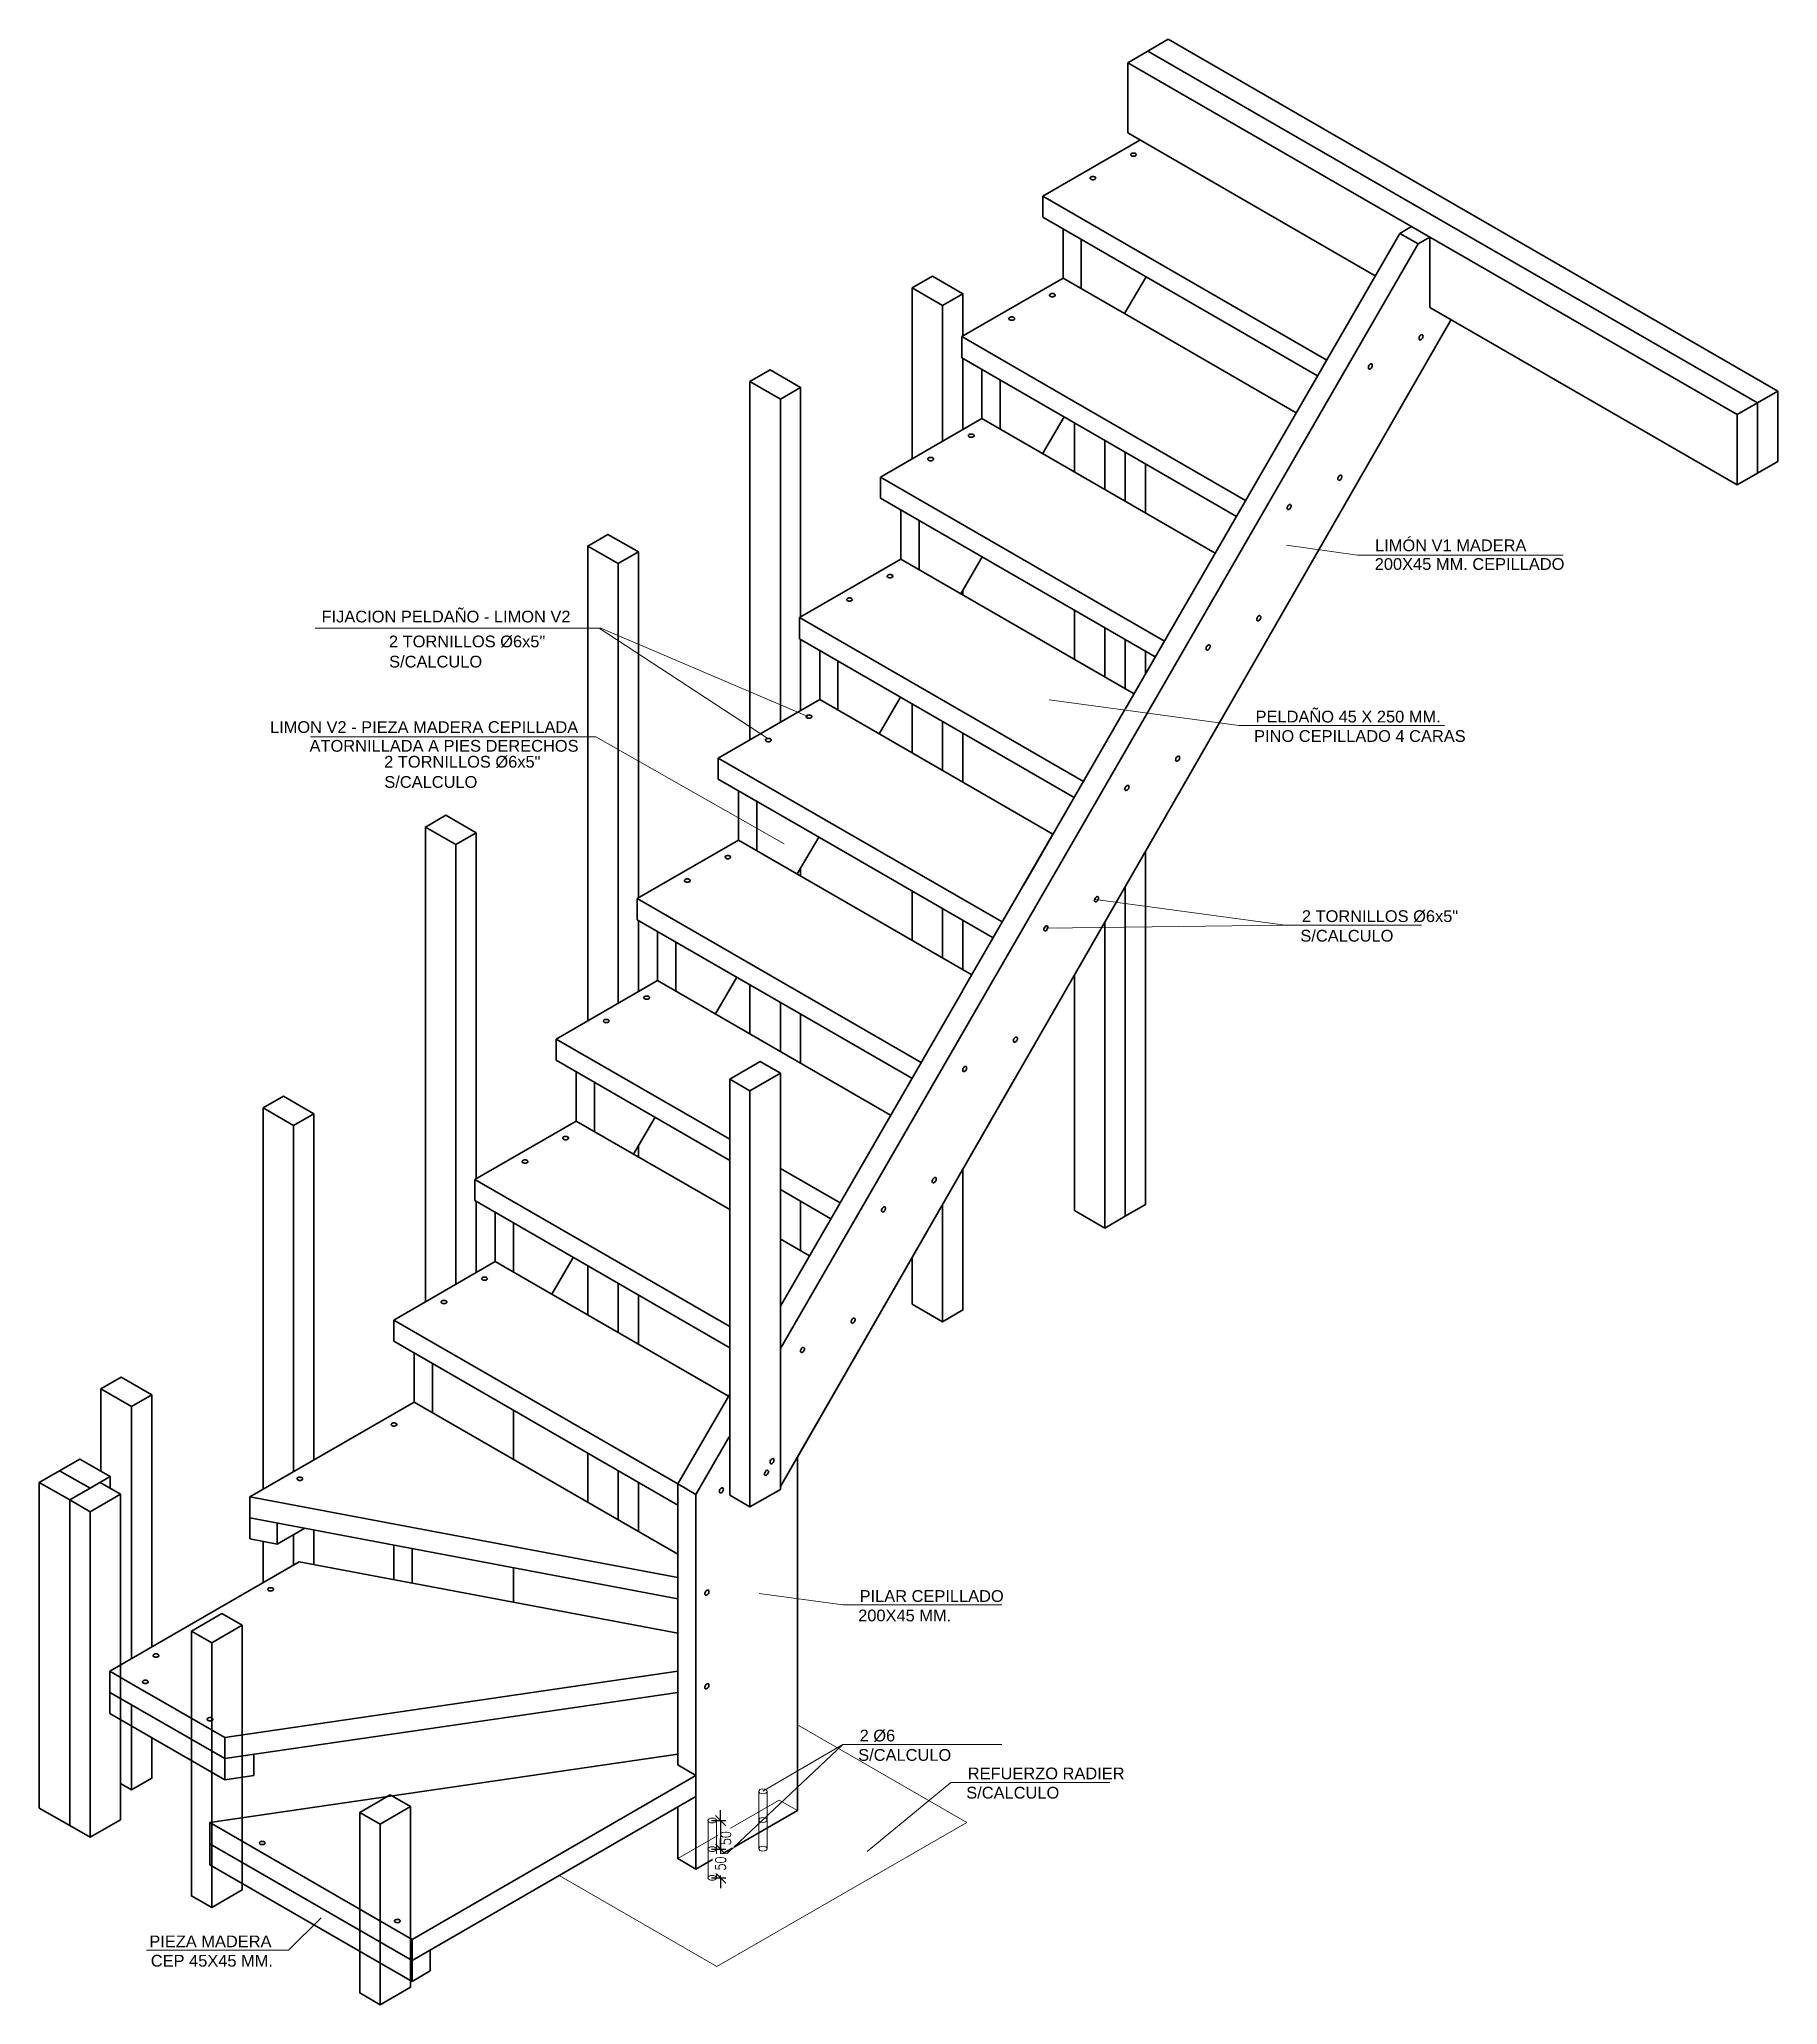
# Model space of a CAD drawing. Header units: metres. Extents: x -2 to 690, y -116 to 73.
# Drawn here: x 239.998 to 243.028, y 53.738 to 57.165 of the extents above; entities that cross this region are included whole.
import ezdxf

# ---------------------------------------------------------------- set-up
doc = ezdxf.new("R2010")
doc.units = ezdxf.units.M
doc.header["$LTSCALE"] = 5
doc.header["$MEASUREMENT"] = 0
doc.layers.get('0').update_dxf_attribs({"color": 30})
doc.layers.get('DEFPOINTS').update_dxf_attribs({"color": 210})
for name, color, linetype, lineweight in [('A-ANNO-DIMS', 3, 'Continuous', 18), ('A-ANNO-SYMB', 3, 'Continuous', 18), ('A-ANNO-TEXT', 3, 'Continuous', 18), ('A-ELEV-IDEN', 3, 'Continuous', 18), ('A-ELEV-MBE1', 7, 'Continuous', 35)]:
    doc.layers.add(name, color=color, linetype=linetype, lineweight=lineweight)
doc.styles.add('E-ROMANS', font='romans.shx', dxfattribs={"width": 0.8})
doc.styles.get("Standard").update_dxf_attribs({"font": 'arial.ttf'})
doc.dimstyles.new('E-0010_TICK_18', dxfattribs={"dimscale": 0.001, "dimtxt": 18, "dimasz": 18, "dimexe": 9, "dimexo": 6, "dimgap": 9, "dimtad": 0, "dimdec": 0, "dimlfac": 1000, "dimzin": 0, "dimdsep": 46, "dimtxsty": 'E-ROMANS', "dimblk": 'OBLIQUE', "dimcen": 9, "dimclrd": 256, "dimclre": 256, "dimclrt": 256, "dimadec": 0, "dimazin": 0, "dimtfac": 1, "dimtdec": 0, "dimtmove": 1, "dimatfit": 3, "dimldrblk": 'OPEN90', "dimfxl": 1, "dimtfill": 1, "dimtolj": 1, "dimtzin": 0, "dimarcsym": 0})

msp = doc.modelspace()

# ---------------------------------------------------------------- texts
at = {"layer": 'A-ANNO-TEXT', "char_height": 0.02048}
for s, insert, attachment_point in [('{\\fArial|b0|i0|c0|p34;LIMÓN V1 MADERA }', (242.3266, 56.2825), 4), ('\\A1;{\\fArial|b0|i0|c0|p34;200X45 MM. CEPILLADO}', (242.326, 56.2499), 4), ('\\A1;{\\fArial|b0|i0|c0|p34;FIJACION PELDAÑO - LIMON V2}', (240.49, 56.1583), 4), ('\\A1;{\\fArial|b0|i0|c0|p34;2 TORNILLOS %%C6x5"}', (240.6075, 56.1147), 4), ('\\A1;{\\fArial|b0|i0|c0|p34;S/CALCULO}', (240.6078, 56.0797), 4), ('\\A1;{\\fArial|b0|i0|c0|p34;PELDAÑO 45 X 250 MM.}', (242.1183, 55.9839), 4), ('\\A1;{\\fArial|b0|i0|c0|p34;LIMON V2 - PIEZA MADERA CEPILLADA}', (240.9374, 55.9656), 6), ('\\A1;{\\fArial|b0|i0|c0|p34;PINO CEPILLADO 4 CARAS}', (242.1157, 55.95), 4), ('\\A1;{\\fArial|b0|i0|c0|p34;ATORNILLADA A PIES DERECHOS}', (240.938, 55.9329), 6), ('\\A1;{\\fArial|b0|i0|c0|p34;2 TORNILLOS %%C6x5"}', (240.5991, 55.9049), 4), ('\\A1;{\\fArial|b0|i0|c0|p34;S/CALCULO}', (240.5994, 55.8699), 4), ('\\A1;{\\fArial|b0|i0|c0|p34;2 TORNILLOS %%C6x5"}', (242.199, 55.6357), 4), ('\\A1;{\\fArial|b0|i0|c0|p34;S/CALCULO}', (242.1964, 55.6018), 4), ('\\A1;{\\fArial|b0|i0|c0|p34;PILAR CEPILLADO}', (241.428, 54.4505), 4), ('\\A1;{\\fArial|b0|i0|c0|p34;200X45 MM.}', (241.4255, 54.4166), 4), ('\\A1;{\\fArial|b0|i0|c0|p34;2 %%C6}', (241.428, 54.207), 4), ('\\A1;{\\fArial|b0|i0|c0|p34;S/CALCULO}', (241.4255, 54.1734), 4), ('\\A1;{\\fArial|b0|i0|c0|p34;REFUERZO RADIER}', (241.6165, 54.1412), 4), ('\\A1;{\\fArial|b0|i0|c0|p34;S/CALCULO}', (241.6139, 54.1076), 4), ('\\A1;{\\fArial|b0|i0|c0|p34;PIEZA MADERA}', (240.4027, 53.8485), 6), ('\\A1;{\\fArial|b0|i0|c0|p34;CEP 45X45 MM.}', (240.4053, 53.8146), 6)]:
    msp.add_mtext(s, dxfattribs=dict(at, insert=insert, attachment_point=attachment_point))

# ---------------------------------------------------------------- blocks, each defined once
blk = doc.blocks.new('_Oblique')
at = {"color": 0, "linetype": 'ByBlock', "lineweight": -2}
blk.add_line((-0.5, -0.5), (0.5, 0.5), dxfattribs=at)
blk = doc.blocks.new('*D1626')
at = {"layer": 'A-ANNO-DIMS', "lineweight": -2, "transparency": 16777216}
for p, q in [((241.1855, 54.0592), (241.1855, 54.0772)), ((241.1697, 54.0592), (241.1945, 54.0592)), ((241.1697, 54.0092), (241.1945, 54.0092)), ((241.1855, 54.0092), (241.1855, 53.9912))]:
    blk.add_line(p, q, dxfattribs=at)
at = {"layer": 'DEFPOINTS', "color": 0, "transparency": 16777216}
for p in [(241.1637, 54.0592), (241.1637, 54.0092)]:
    blk.add_point(p, dxfattribs=at)
at = {"layer": 'A-ANNO-DIMS', "transparency": 16777216, "insert": (241.1947, 54.0286), "char_height": 0.018, "attachment_point": 5, "rotation": 90, "style": 'E-ROMANS', "bg_fill": 3, "box_fill_scale": 1.25, "bg_fill_color": 256, "bg_fill_true_color": 13158600, "bg_fill_transparency": 0}
blk.add_mtext('\\A1;50', dxfattribs=at)
at = {"layer": 'A-ANNO-DIMS', "lineweight": -2, "transparency": 16777216}
blk.add_line((241.1855, 54.0592), (241.1855, 54.0092), dxfattribs=at)
at = {"layer": 'DEFPOINTS', "color": 0, "transparency": 16777216}
blk.add_point((241.1855, 54.0092), dxfattribs=at)
at = {"layer": 'A-ANNO-DIMS', "lineweight": -2, "transparency": 16777216, "xscale": 0.018, "yscale": 0.018, "zscale": 0.018}
for p, rotation in [((241.1855, 54.0592), 270), ((241.1855, 54.0092), 90)]:
    blk.add_blockref('_Oblique', p, dxfattribs=dict(at, rotation=rotation))
blk = doc.blocks.new('_Open90')
at = {"color": 0, "linetype": 'ByBlock', "lineweight": -2}
for p, q in [((0, 0), (-1, 0)), ((-0.5, 0.5), (0, 0)), ((0, 0), (-0.5, -0.5))]:
    blk.add_line(p, q, dxfattribs=at)
blk = doc.blocks.new('*D1613')
at = {"layer": 'A-ANNO-DIMS', "lineweight": -2, "transparency": 16777216}
for p, q in [((241.1697, 54.0092), (241.1945, 54.0092)), ((241.1855, 54.0092), (241.1855, 54.0272)), ((241.1855, 54.0092), (241.1855, 54.0048)), ((241.1697, 53.9592), (241.1945, 53.9592)), ((241.1855, 53.9592), (241.1855, 53.9635)), ((241.1855, 53.9592), (241.1855, 53.9412))]:
    blk.add_line(p, q, dxfattribs=at)
at = {"layer": 'A-ANNO-DIMS', "lineweight": -2, "transparency": 16777216, "xscale": 0.018, "yscale": 0.018, "zscale": 0.018}
for p, rotation in [((241.1855, 54.0092), 270), ((241.1855, 53.9592), 90)]:
    blk.add_blockref('_Oblique', p, dxfattribs=dict(at, rotation=rotation))
at = {"layer": 'A-ANNO-DIMS', "transparency": 16777216, "insert": (241.1855, 53.9842), "char_height": 0.018, "attachment_point": 5, "rotation": 90, "style": 'E-ROMANS', "bg_fill": 3, "box_fill_scale": 1.25, "bg_fill_color": 256, "bg_fill_true_color": 13158600, "bg_fill_transparency": 0}
blk.add_mtext('\\A1;50', dxfattribs=at)
at = {"layer": 'DEFPOINTS', "color": 0, "transparency": 16777216}
for p in [(241.1637, 54.0092), (241.1637, 53.9592), (241.1855, 53.9592)]:
    blk.add_point(p, dxfattribs=at)

# ---------------------------------------------------------------- linework, layer by layer
at = {"layer": 'A-ANNO-SYMB'}
for p, q in [((241.2677, 55.9459), (240.9742, 56.138)), ((242.1696, 55.6204), (241.7525, 55.6149)), ((241.3986, 54.1917), (241.1784, 53.9842))]:
    msp.add_line(p, q, dxfattribs=at)
for points in [[(242.6546, 56.2657), (242.2958, 56.2657), (242.1722, 56.2829)], [(240.4789, 56.138), (240.9766, 56.138), (241.3377, 55.984)], [(242.4477, 55.9685), (242.0889, 55.9685), (241.7583, 56.0135)], [(240.4705, 55.9488), (240.9682, 55.9488), (241.2966, 55.7621)], [(242.4074, 55.6204), (242.1696, 55.6204), (241.839, 55.6653)], [(241.6758, 54.4352), (241.3986, 54.4352), (241.2528, 54.455)], [(241.6758, 54.1917), (241.3986, 54.1917), (241.2594, 54.1102)], [(241.8642, 54.1258), (241.5871, 54.1258), (241.4412, 54.0054)], [(240.1848, 53.8332), (240.4321, 53.8332), (240.489, 53.8895)]]:
    msp.add_lwpolyline(points, dxfattribs=at)
at = {"layer": 'A-ELEV-IDEN'}
for p, q in [((241.3195, 54.2263), (241.6147, 54.0559)), ((241.1793, 53.8045), (241.6147, 54.0559)), ((240.9042, 53.9633), (241.1793, 53.8045))]:
    msp.add_line(p, q, dxfattribs=at)
at = {"layer": 'A-ELEV-IDEN', "ltscale": 0.1}
for p, q in [((241.2521, 54.0602), (241.2521, 54.1102)), ((241.2667, 54.1102), (241.2667, 54.0602)), ((241.1637, 54.0092), (241.1637, 54.0592)), ((241.1784, 54.0592), (241.1784, 54.0092)), ((241.2521, 54.0602), (241.2521, 54.0102)), ((241.2667, 54.0602), (241.2667, 54.0102)), ((241.1637, 54.0092), (241.1637, 53.9592)), ((241.1784, 54.0092), (241.1784, 53.9592))]:
    msp.add_line(p, q, dxfattribs=at)
at = {"layer": 'A-ELEV-IDEN', "ltscale": 0.3}
for p in [(241.1109, 53.9929), (241.3195, 54.0765)]:
    msp.add_line(p, (241.2877, 54.0949), dxfattribs=at)
at = {"layer": 'A-ELEV-IDEN', "ltscale": 0.1}
for centre in [(241.2594, 54.1102), (241.171, 54.0592), (241.2594, 54.0602), (241.171, 54.0092), (241.2594, 54.0102), (241.171, 53.9592)]:
    msp.add_ellipse(centre, major_axis=(-0.00735, 0), ratio=0.57735, dxfattribs=at)
at = {"layer": 'A-ELEV-MBE1'}
for p, q in [((241.8953, 57.1241), (241.966, 57.1649)), ((241.966, 57.1649), (243.0285, 56.5515)), ((241.9307, 57.1445), (242.9931, 56.5311)), ((241.8953, 57.1241), (242.9578, 56.5107)), ((241.8953, 57.0016), (241.8953, 57.1241)), ((241.7473, 56.8914), (241.9167, 56.9892)), ((241.8953, 57.0016), (242.327, 56.7524)), ((241.9004, 56.9637), (241.9006, 56.9645)), ((241.9006, 56.963), (241.9004, 56.9637)), ((241.9006, 56.9645), (241.9011, 56.9652)), ((241.9011, 56.9623), (241.9006, 56.963)), ((241.9011, 56.9652), (241.9019, 56.9658)), ((241.9019, 56.9617), (241.9011, 56.9623)), ((241.9019, 56.9658), (241.9029, 56.9662)), ((241.9029, 56.9612), (241.9019, 56.9617)), ((241.9029, 56.9662), (241.9041, 56.9665)), ((241.9041, 56.961), (241.9029, 56.9612)), ((241.9041, 56.9665), (241.9054, 56.9666)), ((241.9054, 56.9609), (241.9041, 56.961)), ((241.9054, 56.9666), (241.9067, 56.9665)), ((241.9067, 56.961), (241.9054, 56.9609)), ((241.9067, 56.9665), (241.9079, 56.9662)), ((241.9079, 56.9612), (241.9067, 56.961)), ((241.9079, 56.9662), (241.9089, 56.9658)), ((241.9089, 56.9617), (241.9079, 56.9612)), ((241.9089, 56.9658), (241.9097, 56.9652)), ((241.9097, 56.9623), (241.9089, 56.9617)), ((241.9097, 56.9652), (241.9102, 56.9645)), ((241.9102, 56.963), (241.9097, 56.9623)), ((241.9102, 56.9645), (241.9104, 56.9637)), ((241.9104, 56.9637), (241.9102, 56.963)), ((241.8297, 56.9229), (241.8298, 56.9237)), ((241.8298, 56.9222), (241.8297, 56.9229)), ((241.8298, 56.9237), (241.8303, 56.9244)), ((241.8303, 56.9215), (241.8298, 56.9222)), ((241.8303, 56.9244), (241.8311, 56.925)), ((241.8311, 56.9209), (241.8303, 56.9215)), ((241.8311, 56.925), (241.8322, 56.9254)), ((241.8322, 56.9204), (241.8311, 56.9209)), ((241.8322, 56.9254), (241.8334, 56.9257)), ((241.8334, 56.9201), (241.8322, 56.9204)), ((241.8334, 56.9257), (241.8347, 56.9258)), ((241.8347, 56.92), (241.8334, 56.9201)), ((241.8347, 56.9258), (241.836, 56.9257)), ((241.836, 56.9201), (241.8347, 56.92)), ((241.836, 56.9257), (241.8372, 56.9254)), ((241.8372, 56.9204), (241.836, 56.9201)), ((241.8372, 56.9254), (241.8382, 56.925)), ((241.8382, 56.9209), (241.8372, 56.9204)), ((241.8382, 56.925), (241.839, 56.9244)), ((241.839, 56.9215), (241.8382, 56.9209)), ((241.839, 56.9244), (241.8395, 56.9237)), ((241.8395, 56.9222), (241.839, 56.9215)), ((241.8395, 56.9237), (241.8397, 56.9229)), ((241.8397, 56.9229), (241.8395, 56.9222)), ((241.7473, 56.8914), (242.2423, 56.6056)), ((241.7473, 56.8914), (241.7473, 56.8547)), ((241.7473, 56.8547), (241.9262, 56.7514)), ((241.8909, 55.997), (242.3698, 56.8265)), ((242.3698, 56.8265), (242.4016, 56.8081)), ((242.4221, 56.6975), (242.4221, 56.82)), ((241.2898, 54.8825), (242.4016, 56.8081)), ((241.8145, 56.7302), (241.8145, 56.8159)), ((241.6059, 56.6465), (241.7827, 56.7485)), ((241.7827, 56.7485), (241.8898, 56.6867)), ((241.9262, 56.7514), (242.2264, 56.5781)), ((241.759, 56.7188), (241.7591, 56.7195)), ((241.7591, 56.718), (241.759, 56.7188)), ((241.7591, 56.7195), (241.7596, 56.7202)), ((241.7596, 56.7173), (241.7591, 56.718)), ((241.7596, 56.7202), (241.7604, 56.7208)), ((241.7604, 56.7168), (241.7596, 56.7173)), ((241.7604, 56.7208), (241.7615, 56.7213)), ((241.7615, 56.7163), (241.7604, 56.7168)), ((241.7615, 56.7213), (241.7627, 56.7216)), ((241.7627, 56.716), (241.7615, 56.7163)), ((241.7627, 56.7216), (241.764, 56.7217)), ((241.764, 56.7159), (241.7627, 56.716)), ((241.764, 56.7217), (241.7653, 56.7216)), ((241.7653, 56.716), (241.764, 56.7159)), ((241.7653, 56.7216), (241.7665, 56.7213)), ((241.7665, 56.7163), (241.7653, 56.716)), ((241.7665, 56.7213), (241.7675, 56.7208)), ((241.7675, 56.7168), (241.7665, 56.7163)), ((241.7675, 56.7208), (241.7683, 56.7202)), ((241.7683, 56.7173), (241.7675, 56.7168)), ((241.7683, 56.7202), (241.7688, 56.7195)), ((241.7688, 56.718), (241.7683, 56.7173)), ((241.7688, 56.7195), (241.769, 56.7188)), ((241.769, 56.7188), (241.7688, 56.718)), ((241.6884, 56.6787), (241.6889, 56.6794)), ((241.6889, 56.6794), (241.6897, 56.68)), ((241.6897, 56.68), (241.6908, 56.6805)), ((241.6908, 56.6805), (241.692, 56.6808)), ((241.692, 56.6808), (241.6933, 56.6809)), ((241.6933, 56.6809), (241.6946, 56.6808)), ((241.6946, 56.6808), (241.6958, 56.6805)), ((241.6958, 56.6805), (241.6968, 56.68)), ((241.6968, 56.68), (241.6976, 56.6794)), ((241.6976, 56.6794), (241.6981, 56.6787)), ((241.8898, 56.6867), (242.1892, 56.5138)), ((242.4221, 56.6975), (242.9578, 56.3882)), ((241.2898, 54.6414), (242.459, 56.6762)), ((241.6059, 56.6097), (241.6059, 56.6465)), ((241.6059, 56.6465), (241.8006, 56.534)), ((241.6883, 56.678), (241.6884, 56.6787)), ((241.6884, 56.6772), (241.6883, 56.678)), ((241.6889, 56.6765), (241.6884, 56.6772)), ((241.6897, 56.6759), (241.6889, 56.6765)), ((241.6908, 56.6755), (241.6897, 56.6759)), ((241.692, 56.6752), (241.6908, 56.6755)), ((241.6933, 56.6751), (241.692, 56.6752)), ((241.6946, 56.6752), (241.6933, 56.6751)), ((241.6958, 56.6755), (241.6946, 56.6752)), ((241.6968, 56.6759), (241.6958, 56.6755)), ((241.6976, 56.6765), (241.6968, 56.6759)), ((241.6981, 56.6772), (241.6976, 56.6765)), ((241.6981, 56.6787), (241.6983, 56.678)), ((241.6983, 56.678), (241.6981, 56.6772)), ((242.4033, 56.6445), (242.4036, 56.6457)), ((242.4036, 56.6457), (242.4042, 56.6469)), ((242.4042, 56.6469), (242.4049, 56.648)), ((242.4049, 56.648), (242.4058, 56.6489)), ((242.4058, 56.6489), (242.4067, 56.6495)), ((242.4067, 56.6495), (242.4076, 56.6499)), ((242.4076, 56.6499), (242.4084, 56.65)), ((242.4084, 56.65), (242.4092, 56.6498)), ((242.4092, 56.6498), (242.4097, 56.6493)), ((242.4097, 56.6452), (242.4092, 56.644)), ((242.4097, 56.6493), (242.4101, 56.6485)), ((242.4101, 56.6464), (242.4097, 56.6452)), ((242.4101, 56.6485), (242.4102, 56.6475)), ((242.4102, 56.6475), (242.4101, 56.6464)), ((242.4031, 56.6434), (242.4033, 56.6445)), ((242.4033, 56.6424), (242.4031, 56.6434)), ((242.4036, 56.6416), (242.4033, 56.6424)), ((242.4042, 56.6411), (242.4036, 56.6416)), ((242.4049, 56.6409), (242.4042, 56.6411)), ((242.4058, 56.641), (242.4049, 56.6409)), ((242.4067, 56.6414), (242.4058, 56.641)), ((242.4076, 56.642), (242.4067, 56.6414)), ((242.4084, 56.6429), (242.4076, 56.642)), ((242.4092, 56.644), (242.4084, 56.6429)), ((241.6059, 56.6097), (242.0849, 56.3331)), ((241.6412, 56.5036), (241.6412, 56.5893)), ((242.3148, 56.5924), (242.3149, 56.5935)), ((242.3149, 56.5914), (242.3148, 56.5924)), ((242.3149, 56.5935), (242.3152, 56.5947)), ((242.3152, 56.5906), (242.3149, 56.5914)), ((242.3152, 56.5947), (242.3158, 56.5959)), ((242.3158, 56.5901), (242.3152, 56.5906)), ((242.3158, 56.5959), (242.3165, 56.5969)), ((242.3165, 56.5899), (242.3158, 56.5901)), ((242.3165, 56.5969), (242.3174, 56.5978)), ((242.3174, 56.5899), (242.3165, 56.5899)), ((242.3174, 56.5978), (242.3183, 56.5985)), ((242.3183, 56.5903), (242.3174, 56.5899)), ((242.3183, 56.5985), (242.3192, 56.5989)), ((242.3192, 56.591), (242.3183, 56.5903)), ((242.3192, 56.5989), (242.3201, 56.599)), ((242.3201, 56.5919), (242.3192, 56.591)), ((242.3201, 56.599), (242.3208, 56.5988)), ((242.3208, 56.593), (242.3201, 56.5919)), ((242.3208, 56.5988), (242.3214, 56.5982)), ((242.3214, 56.5941), (242.3208, 56.593)), ((242.3214, 56.5982), (242.3217, 56.5974)), ((242.3217, 56.5953), (242.3214, 56.5941)), ((242.3217, 56.5974), (242.3218, 56.5965)), ((242.3218, 56.5965), (242.3217, 56.5953)), ((243.0285, 56.5515), (243.0285, 56.429)), ((241.8006, 56.534), (242.1009, 56.3607)), ((242.9578, 56.3882), (242.9578, 56.5107)), ((242.9931, 56.4086), (242.9931, 56.5311)), ((241.4645, 56.4015), (241.6412, 56.5036)), ((241.6175, 56.4738), (241.6177, 56.4746)), ((241.6177, 56.4731), (241.6175, 56.4738)), ((241.6177, 56.4746), (241.6182, 56.4753)), ((241.6182, 56.4753), (241.619, 56.4759)), ((241.619, 56.4759), (241.62, 56.4763)), ((241.62, 56.4763), (241.6213, 56.4766)), ((241.6213, 56.4766), (241.6225, 56.4767)), ((241.6225, 56.4767), (241.6238, 56.4766)), ((241.6238, 56.4766), (241.625, 56.4763)), ((241.625, 56.4763), (241.6261, 56.4759)), ((241.6261, 56.4759), (241.6269, 56.4753)), ((241.6269, 56.4753), (241.6274, 56.4746)), ((241.6274, 56.4746), (241.6275, 56.4738)), ((241.6275, 56.4738), (241.6274, 56.4731)), ((241.6412, 56.5036), (242.0478, 56.2688)), ((241.6182, 56.4724), (241.6177, 56.4731)), ((241.619, 56.4718), (241.6182, 56.4724)), ((241.62, 56.4713), (241.619, 56.4718)), ((241.6213, 56.4711), (241.62, 56.4713)), ((241.6225, 56.471), (241.6213, 56.4711)), ((241.6238, 56.4711), (241.6225, 56.471)), ((241.625, 56.4713), (241.6238, 56.4711)), ((241.6261, 56.4718), (241.625, 56.4713)), ((241.6269, 56.4724), (241.6261, 56.4718)), ((241.6274, 56.4731), (241.6269, 56.4724)), ((241.5468, 56.433), (241.547, 56.4338)), ((241.547, 56.4323), (241.5468, 56.433)), ((241.547, 56.4338), (241.5475, 56.4345)), ((241.5475, 56.4316), (241.547, 56.4323)), ((241.5475, 56.4345), (241.5483, 56.4351)), ((241.5483, 56.431), (241.5475, 56.4316)), ((241.5483, 56.4351), (241.5493, 56.4355)), ((241.5493, 56.4305), (241.5483, 56.431)), ((241.5493, 56.4355), (241.5505, 56.4358)), ((241.5505, 56.4302), (241.5493, 56.4305)), ((241.5505, 56.4358), (241.5518, 56.4359)), ((241.5518, 56.4301), (241.5505, 56.4302)), ((241.5518, 56.4359), (241.5531, 56.4358)), ((241.5531, 56.4302), (241.5518, 56.4301)), ((241.5531, 56.4358), (241.5543, 56.4355)), ((241.5543, 56.4305), (241.5531, 56.4302)), ((241.5543, 56.4355), (241.5554, 56.4351)), ((241.5543, 56.4305), (241.5554, 56.431)), ((241.5554, 56.4351), (241.5562, 56.4345)), ((241.5562, 56.4316), (241.5554, 56.431)), ((241.5562, 56.4345), (241.5567, 56.4338)), ((241.5567, 56.4323), (241.5562, 56.4316)), ((241.5567, 56.4338), (241.5568, 56.433)), ((241.5568, 56.433), (241.5567, 56.4323)), ((241.4645, 56.4015), (241.9594, 56.1157)), ((241.4645, 56.3648), (241.4645, 56.4015)), ((242.2617, 56.3985), (242.2618, 56.3996)), ((242.2618, 56.3975), (242.2617, 56.3985)), ((242.2618, 56.3996), (242.2622, 56.4008)), ((242.2622, 56.3967), (242.2618, 56.3975)), ((242.2622, 56.4008), (242.2628, 56.4019)), ((242.2628, 56.3962), (242.2622, 56.3967)), ((242.2628, 56.4019), (242.2635, 56.403)), ((242.2635, 56.3959), (242.2628, 56.3962)), ((242.2635, 56.403), (242.2643, 56.4039)), ((242.2643, 56.396), (242.2635, 56.3959)), ((242.2643, 56.4039), (242.2653, 56.4046)), ((242.2653, 56.3964), (242.2643, 56.396)), ((242.2653, 56.4046), (242.2662, 56.405)), ((242.2662, 56.3971), (242.2653, 56.3964)), ((242.2662, 56.405), (242.267, 56.4051)), ((242.267, 56.398), (242.2662, 56.3971)), ((242.267, 56.4051), (242.2678, 56.4048)), ((242.2678, 56.3991), (242.267, 56.398)), ((242.2678, 56.4048), (242.2683, 56.4043)), ((242.2683, 56.4002), (242.2678, 56.3991)), ((242.2683, 56.4043), (242.2687, 56.4035)), ((242.2687, 56.4014), (242.2683, 56.4002)), ((242.2687, 56.4035), (242.2688, 56.4025)), ((242.2688, 56.4025), (242.2687, 56.4014)), ((241.4645, 56.3648), (241.9435, 56.0882)), ((241.4998, 56.2586), (241.4998, 56.3444)), ((242.1733, 56.3474), (242.1735, 56.3486)), ((242.1735, 56.3464), (242.1733, 56.3474)), ((242.1735, 56.3486), (242.1738, 56.3497)), ((242.1738, 56.3457), (242.1735, 56.3464)), ((242.1738, 56.3497), (242.1744, 56.3509)), ((242.1744, 56.3451), (242.1738, 56.3457)), ((242.1744, 56.3509), (242.1751, 56.352)), ((242.1751, 56.3449), (242.1744, 56.3451)), ((242.1751, 56.352), (242.176, 56.3529)), ((242.176, 56.345), (242.1751, 56.3449)), ((242.176, 56.3529), (242.1769, 56.3536)), ((242.1769, 56.3454), (242.176, 56.345)), ((242.1769, 56.3536), (242.1778, 56.3539)), ((242.1778, 56.3461), (242.1769, 56.3454)), ((242.1778, 56.3539), (242.1786, 56.354)), ((242.1786, 56.347), (242.1778, 56.3461)), ((242.1786, 56.354), (242.1794, 56.3538)), ((242.1794, 56.348), (242.1786, 56.347)), ((242.1794, 56.3538), (242.1799, 56.3533)), ((242.1799, 56.3492), (242.1794, 56.348)), ((242.1799, 56.3533), (242.1803, 56.3525)), ((242.1803, 56.3504), (242.1799, 56.3492)), ((242.1803, 56.3525), (242.1804, 56.3515)), ((242.1804, 56.3515), (242.1803, 56.3504)), ((241.323, 56.1566), (241.4998, 56.2586)), ((241.4998, 56.2586), (241.9064, 56.0239)), ((241.4761, 56.2289), (241.4763, 56.2296)), ((241.4763, 56.2281), (241.4761, 56.2289)), ((241.4763, 56.2296), (241.4768, 56.2303)), ((241.4768, 56.2274), (241.4763, 56.2281)), ((241.4768, 56.2303), (241.4776, 56.2309)), ((241.4776, 56.2269), (241.4768, 56.2274)), ((241.4776, 56.2309), (241.4786, 56.2314)), ((241.4786, 56.2264), (241.4776, 56.2269)), ((241.4786, 56.2314), (241.4798, 56.2317)), ((241.4798, 56.2261), (241.4786, 56.2264)), ((241.4798, 56.2317), (241.4811, 56.2318)), ((241.4811, 56.226), (241.4798, 56.2261)), ((241.4811, 56.2318), (241.4824, 56.2317)), ((241.4824, 56.2261), (241.4811, 56.226)), ((241.4824, 56.2317), (241.4836, 56.2314)), ((241.4836, 56.2264), (241.4824, 56.2261)), ((241.4836, 56.2314), (241.4847, 56.2309)), ((241.4847, 56.2269), (241.4836, 56.2264)), ((241.4847, 56.2309), (241.4855, 56.2303)), ((241.4855, 56.2274), (241.4847, 56.2269)), ((241.4855, 56.2303), (241.486, 56.2296)), ((241.486, 56.2281), (241.4855, 56.2274)), ((241.486, 56.2296), (241.4861, 56.2289)), ((241.4861, 56.2289), (241.486, 56.2281)), ((241.4054, 56.1881), (241.4056, 56.1888)), ((241.4056, 56.1873), (241.4054, 56.1881)), ((241.4056, 56.1888), (241.4061, 56.1895)), ((241.4061, 56.1866), (241.4056, 56.1873)), ((241.4061, 56.1895), (241.4069, 56.1901)), ((241.4069, 56.186), (241.4061, 56.1866)), ((241.4069, 56.1901), (241.4079, 56.1906)), ((241.4079, 56.1856), (241.4069, 56.186)), ((241.4079, 56.1906), (241.4091, 56.1909)), ((241.4091, 56.1853), (241.4079, 56.1856)), ((241.4091, 56.1909), (241.4104, 56.191)), ((241.4104, 56.1852), (241.4091, 56.1853)), ((241.4104, 56.191), (241.4117, 56.1909)), ((241.4117, 56.1853), (241.4104, 56.1852)), ((241.4117, 56.1909), (241.4129, 56.1906)), ((241.4129, 56.1856), (241.4117, 56.1853)), ((241.4129, 56.1906), (241.414, 56.1901)), ((241.414, 56.186), (241.4129, 56.1856)), ((241.414, 56.1901), (241.4147, 56.1895)), ((241.4147, 56.1866), (241.414, 56.186)), ((241.4147, 56.1895), (241.4152, 56.1888)), ((241.4152, 56.1873), (241.4147, 56.1866)), ((241.4152, 56.1888), (241.4154, 56.1881)), ((241.4154, 56.1881), (241.4152, 56.1873)), ((241.323, 56.1566), (241.818, 55.8708)), ((241.323, 56.1566), (241.323, 56.1198)), ((242.1203, 56.1535), (242.1204, 56.1546)), ((242.1204, 56.1525), (242.1203, 56.1535)), ((242.1204, 56.1546), (242.1208, 56.1558)), ((242.1208, 56.1517), (242.1204, 56.1525)), ((242.1208, 56.1558), (242.1213, 56.157)), ((242.1213, 56.1512), (242.1208, 56.1517)), ((242.1213, 56.157), (242.1221, 56.1581)), ((242.1221, 56.151), (242.1213, 56.1512)), ((242.1221, 56.1581), (242.1229, 56.159)), ((242.1229, 56.1511), (242.1221, 56.151)), ((242.1229, 56.159), (242.1238, 56.1596)), ((242.1238, 56.1515), (242.1229, 56.1511)), ((242.1238, 56.1596), (242.1248, 56.16)), ((242.1248, 56.1521), (242.1238, 56.1515)), ((242.1248, 56.16), (242.1256, 56.1601)), ((242.1256, 56.153), (242.1248, 56.1521)), ((242.1256, 56.1601), (242.1263, 56.1599)), ((242.1263, 56.1541), (242.1256, 56.153)), ((242.1263, 56.1599), (242.1269, 56.1594)), ((242.1269, 56.1553), (242.1263, 56.1541)), ((242.1269, 56.1594), (242.1273, 56.1586)), ((242.1273, 56.1565), (242.1269, 56.1553)), ((242.1273, 56.1586), (242.1274, 56.1576)), ((242.1274, 56.1576), (242.1273, 56.1565)), ((241.323, 56.1198), (241.8021, 55.8432)), ((241.3584, 56.0137), (241.3584, 56.0994)), ((242.0319, 56.1025), (242.032, 56.1036)), ((242.032, 56.1015), (242.0319, 56.1025)), ((242.032, 56.1036), (242.0324, 56.1048)), ((242.0324, 56.1007), (242.032, 56.1015)), ((242.0324, 56.1048), (242.033, 56.106)), ((242.033, 56.1002), (242.0324, 56.1007)), ((242.033, 56.106), (242.0337, 56.107)), ((242.0337, 56.1), (242.033, 56.1002)), ((242.0337, 56.107), (242.0345, 56.1079)), ((242.0345, 56.1001), (242.0337, 56.1)), ((242.0345, 56.1079), (242.0355, 56.1086)), ((242.0355, 56.1004), (242.0345, 56.1001)), ((242.0355, 56.1086), (242.0364, 56.109)), ((242.0364, 56.1011), (242.0355, 56.1004)), ((242.0364, 56.109), (242.0372, 56.1091)), ((242.0372, 56.102), (242.0364, 56.1011)), ((242.0372, 56.1091), (242.038, 56.1089)), ((242.038, 56.1031), (242.0372, 56.102)), ((242.038, 56.1089), (242.0385, 56.1083)), ((242.0385, 56.1042), (242.038, 56.1031)), ((242.0385, 56.1083), (242.0389, 56.1076)), ((242.0389, 56.1054), (242.0385, 56.1042)), ((242.0389, 56.1076), (242.039, 56.1066)), ((242.039, 56.1066), (242.0389, 56.1054)), ((241.1816, 55.9116), (241.3584, 56.0137)), ((241.3584, 56.0137), (241.765, 55.7789)), ((241.3347, 55.9839), (241.3349, 55.9847)), ((241.3349, 55.9832), (241.3347, 55.9839)), ((241.3349, 55.9847), (241.3354, 55.9854)), ((241.3354, 55.9825), (241.3349, 55.9832)), ((241.3354, 55.9854), (241.3362, 55.986)), ((241.3362, 55.9819), (241.3354, 55.9825)), ((241.3362, 55.986), (241.3372, 55.9864)), ((241.3372, 55.9814), (241.3362, 55.9819)), ((241.3372, 55.9864), (241.3384, 55.9867)), ((241.3384, 55.9812), (241.3372, 55.9814)), ((241.3384, 55.9867), (241.3397, 55.9868)), ((241.3397, 55.9811), (241.3384, 55.9812)), ((241.3397, 55.9868), (241.341, 55.9867)), ((241.341, 55.9812), (241.3397, 55.9811)), ((241.341, 55.9867), (241.3422, 55.9864)), ((241.3422, 55.9814), (241.341, 55.9812)), ((241.3422, 55.9864), (241.3432, 55.986)), ((241.3432, 55.9819), (241.3422, 55.9814)), ((241.3432, 55.986), (241.344, 55.9854)), ((241.344, 55.9825), (241.3432, 55.9819)), ((241.344, 55.9854), (241.3445, 55.9847)), ((241.3445, 55.9832), (241.344, 55.9825)), ((241.3445, 55.9847), (241.3447, 55.9839)), ((241.3447, 55.9839), (241.3445, 55.9832)), ((241.264, 55.9431), (241.2642, 55.9439)), ((241.2642, 55.9424), (241.264, 55.9431)), ((241.2642, 55.9439), (241.2647, 55.9446)), ((241.2647, 55.9417), (241.2642, 55.9424)), ((241.2647, 55.9446), (241.2655, 55.9452)), ((241.2655, 55.9411), (241.2647, 55.9417)), ((241.2655, 55.9452), (241.2665, 55.9456)), ((241.2665, 55.9406), (241.2655, 55.9411)), ((241.2665, 55.9456), (241.2677, 55.9459)), ((241.2677, 55.9403), (241.2665, 55.9406)), ((241.2677, 55.9459), (241.269, 55.946)), ((241.269, 55.9402), (241.2677, 55.9403)), ((241.269, 55.946), (241.2703, 55.9459)), ((241.2703, 55.9403), (241.269, 55.9402)), ((241.2703, 55.9459), (241.2715, 55.9456)), ((241.2715, 55.9406), (241.2703, 55.9403)), ((241.2715, 55.9456), (241.2725, 55.9452)), ((241.2715, 55.9406), (241.2725, 55.9411)), ((241.2725, 55.9452), (241.2733, 55.9446)), ((241.2733, 55.9417), (241.2725, 55.9411)), ((241.2733, 55.9446), (241.2738, 55.9439)), ((241.2738, 55.9424), (241.2733, 55.9417)), ((241.2738, 55.9439), (241.274, 55.9431)), ((241.274, 55.9431), (241.2738, 55.9424)), ((241.1816, 55.9116), (241.1816, 55.8749)), ((241.1816, 55.9116), (241.6766, 55.6259)), ((241.9789, 55.9086), (241.979, 55.9097)), ((241.979, 55.9076), (241.9789, 55.9086)), ((241.979, 55.9097), (241.9794, 55.9109)), ((241.9794, 55.9068), (241.979, 55.9076)), ((241.9794, 55.9109), (241.9799, 55.912)), ((241.9799, 55.9063), (241.9794, 55.9068)), ((241.9799, 55.912), (241.9806, 55.9131)), ((241.9806, 55.906), (241.9799, 55.9063)), ((241.9806, 55.9131), (241.9815, 55.914)), ((241.9815, 55.9061), (241.9806, 55.906)), ((241.9815, 55.914), (241.9824, 55.9147)), ((241.9824, 55.9065), (241.9815, 55.9061)), ((241.9824, 55.9147), (241.9833, 55.9151)), ((241.9833, 55.9072), (241.9824, 55.9065)), ((241.9833, 55.9151), (241.9842, 55.9152)), ((241.9842, 55.9081), (241.9833, 55.9072)), ((241.9842, 55.9152), (241.9849, 55.9149)), ((241.9849, 55.9092), (241.9842, 55.9081)), ((241.9849, 55.9149), (241.9855, 55.9144)), ((241.9855, 55.9103), (241.9849, 55.9092)), ((241.9855, 55.9144), (241.9858, 55.9136)), ((241.9858, 55.9115), (241.9855, 55.9103)), ((241.9858, 55.9136), (241.986, 55.9126)), ((241.986, 55.9126), (241.9858, 55.9115)), ((241.1816, 55.8749), (241.3248, 55.7922)), ((241.8905, 55.8575), (241.8906, 55.8587)), ((241.8906, 55.8565), (241.8905, 55.8575)), ((241.8906, 55.8587), (241.891, 55.8598)), ((241.891, 55.8598), (241.8915, 55.861)), ((241.8915, 55.861), (241.8923, 55.8621)), ((241.8923, 55.8621), (241.8931, 55.863)), ((241.8931, 55.863), (241.894, 55.8637)), ((241.894, 55.8637), (241.8949, 55.864)), ((241.8949, 55.864), (241.8958, 55.8641)), ((241.8958, 55.8571), (241.8949, 55.8562)), ((241.8958, 55.8641), (241.8965, 55.8639)), ((241.8965, 55.8581), (241.8958, 55.8571)), ((241.8965, 55.8639), (241.8971, 55.8634)), ((241.8971, 55.8593), (241.8965, 55.8581)), ((241.8971, 55.8634), (241.8974, 55.8626)), ((241.8974, 55.8605), (241.8971, 55.8593)), ((241.8974, 55.8626), (241.8976, 55.8616)), ((241.8976, 55.8616), (241.8974, 55.8605)), ((241.217, 55.7687), (241.217, 55.8545)), ((241.8906, 55.8565), (241.891, 55.8558)), ((241.8915, 55.8552), (241.891, 55.8558)), ((241.8923, 55.855), (241.8915, 55.8552)), ((241.8931, 55.8551), (241.8923, 55.855)), ((241.894, 55.8555), (241.8931, 55.8551)), ((241.8949, 55.8562), (241.894, 55.8555)), ((241.3248, 55.7922), (241.6607, 55.5983)), ((241.0402, 55.6667), (241.217, 55.7687)), ((241.217, 55.7687), (241.6236, 55.534)), ((241.1933, 55.739), (241.1935, 55.7397)), ((241.1935, 55.7382), (241.1933, 55.739)), ((241.1935, 55.7397), (241.194, 55.7404)), ((241.194, 55.7376), (241.1935, 55.7382)), ((241.194, 55.7404), (241.1947, 55.741)), ((241.1947, 55.737), (241.194, 55.7376)), ((241.1947, 55.741), (241.1958, 55.7415)), ((241.1958, 55.7365), (241.1947, 55.737)), ((241.1958, 55.7415), (241.197, 55.7418)), ((241.197, 55.7362), (241.1958, 55.7365)), ((241.197, 55.7418), (241.1983, 55.7419)), ((241.1983, 55.7361), (241.197, 55.7362)), ((241.1983, 55.7419), (241.1996, 55.7418)), ((241.1996, 55.7362), (241.1983, 55.7361)), ((241.1996, 55.7418), (241.2008, 55.7415)), ((241.2008, 55.7365), (241.1996, 55.7362)), ((241.2008, 55.7415), (241.2018, 55.741)), ((241.2018, 55.737), (241.2008, 55.7365)), ((241.2018, 55.741), (241.2026, 55.7404)), ((241.2026, 55.7376), (241.2018, 55.737)), ((241.2026, 55.7404), (241.2031, 55.7397)), ((241.2031, 55.7382), (241.2026, 55.7376)), ((241.2031, 55.7397), (241.2033, 55.739)), ((241.2033, 55.739), (241.2031, 55.7382)), ((241.1226, 55.6982), (241.1227, 55.6989)), ((241.1227, 55.6974), (241.1226, 55.6982)), ((241.1227, 55.6989), (241.1232, 55.6996)), ((241.1232, 55.6967), (241.1227, 55.6974)), ((241.1232, 55.6996), (241.124, 55.7002)), ((241.124, 55.6961), (241.1232, 55.6967)), ((241.124, 55.7002), (241.1251, 55.7007)), ((241.1251, 55.6957), (241.124, 55.6961)), ((241.1251, 55.7007), (241.1263, 55.701)), ((241.1263, 55.6954), (241.1251, 55.6957)), ((241.1263, 55.701), (241.1276, 55.7011)), ((241.1276, 55.6953), (241.1263, 55.6954)), ((241.1276, 55.7011), (241.1289, 55.701)), ((241.1289, 55.6954), (241.1276, 55.6953)), ((241.1289, 55.701), (241.1301, 55.7007)), ((241.1301, 55.6957), (241.1289, 55.6954)), ((241.1301, 55.7007), (241.1311, 55.7002)), ((241.1311, 55.6961), (241.1301, 55.6957)), ((241.1311, 55.7002), (241.1319, 55.6996)), ((241.1319, 55.6967), (241.1311, 55.6961)), ((241.1319, 55.6996), (241.1324, 55.6989)), ((241.1324, 55.6974), (241.1319, 55.6967)), ((241.1324, 55.6989), (241.1326, 55.6982)), ((241.1326, 55.6982), (241.1324, 55.6974)), ((241.0402, 55.6667), (241.0402, 55.6299)), ((241.0402, 55.6667), (241.5352, 55.3809)), ((241.8375, 55.6636), (241.8376, 55.6647)), ((241.8376, 55.6626), (241.8375, 55.6636)), ((241.8376, 55.6647), (241.8379, 55.6659)), ((241.8376, 55.6626), (241.8379, 55.6618)), ((241.8379, 55.6659), (241.8385, 55.6671)), ((241.8385, 55.6613), (241.8379, 55.6618)), ((241.8385, 55.6671), (241.8392, 55.6682)), ((241.8392, 55.6611), (241.8385, 55.6613)), ((241.8392, 55.6682), (241.8401, 55.6691)), ((241.8401, 55.6612), (241.8392, 55.6611)), ((241.8401, 55.6691), (241.841, 55.6697)), ((241.841, 55.6616), (241.8401, 55.6612)), ((241.841, 55.6697), (241.8419, 55.6701)), ((241.8419, 55.6622), (241.841, 55.6616)), ((241.8419, 55.6701), (241.8428, 55.6702)), ((241.8428, 55.6631), (241.8419, 55.6622)), ((241.8428, 55.6702), (241.8435, 55.67)), ((241.8435, 55.6642), (241.8428, 55.6631)), ((241.8435, 55.67), (241.8441, 55.6695)), ((241.8441, 55.6654), (241.8435, 55.6642)), ((241.8441, 55.6695), (241.8444, 55.6687)), ((241.8444, 55.6666), (241.8441, 55.6654)), ((241.8444, 55.6687), (241.8445, 55.6677)), ((241.8445, 55.6677), (241.8444, 55.6666)), ((241.0402, 55.6299), (241.5193, 55.3533)), ((241.7501, 55.6161), (241.7508, 55.6171)), ((241.7508, 55.6171), (241.7517, 55.618)), ((241.7517, 55.618), (241.7526, 55.6187)), ((241.7526, 55.6187), (241.7535, 55.6191)), ((241.7535, 55.6191), (241.7544, 55.6192)), ((241.7544, 55.6192), (241.7551, 55.619)), ((241.7551, 55.619), (241.7557, 55.6184)), ((241.7557, 55.6184), (241.756, 55.6177)), ((241.756, 55.6177), (241.7561, 55.6167)), ((241.7491, 55.6126), (241.7492, 55.6137)), ((241.7492, 55.6116), (241.7491, 55.6126)), ((241.7492, 55.6137), (241.7495, 55.6149)), ((241.7495, 55.6108), (241.7492, 55.6116)), ((241.7495, 55.6149), (241.7501, 55.6161)), ((241.7501, 55.6103), (241.7495, 55.6108)), ((241.7508, 55.6101), (241.7501, 55.6103)), ((241.7517, 55.6102), (241.7508, 55.6101)), ((241.7526, 55.6105), (241.7517, 55.6102)), ((241.7535, 55.6112), (241.7526, 55.6105)), ((241.7544, 55.6121), (241.7535, 55.6112)), ((241.7551, 55.6132), (241.7544, 55.6121)), ((241.7557, 55.6144), (241.7551, 55.6132)), ((241.756, 55.6155), (241.7557, 55.6144)), ((241.7561, 55.6167), (241.756, 55.6155)), ((240.8988, 55.4217), (241.0756, 55.5238)), ((241.0756, 55.5238), (241.4821, 55.289)), ((241.0519, 55.494), (241.052, 55.4948)), ((241.052, 55.4933), (241.0519, 55.494)), ((241.052, 55.4948), (241.0525, 55.4955)), ((241.0525, 55.4926), (241.052, 55.4933)), ((241.0525, 55.4955), (241.0533, 55.4961)), ((241.0533, 55.492), (241.0525, 55.4926)), ((241.0533, 55.4961), (241.0544, 55.4965)), ((241.0544, 55.4915), (241.0533, 55.492)), ((241.0544, 55.4965), (241.0556, 55.4968)), ((241.0556, 55.4913), (241.0544, 55.4915)), ((241.0556, 55.4968), (241.0569, 55.4969)), ((241.0569, 55.4912), (241.0556, 55.4913)), ((241.0569, 55.4969), (241.0582, 55.4968)), ((241.0582, 55.4913), (241.0569, 55.4912)), ((241.0582, 55.4968), (241.0594, 55.4965)), ((241.0594, 55.4915), (241.0582, 55.4913)), ((241.0594, 55.4965), (241.0604, 55.4961)), ((241.0604, 55.492), (241.0594, 55.4915)), ((241.0604, 55.4961), (241.0612, 55.4955)), ((241.0612, 55.4926), (241.0604, 55.492)), ((241.0612, 55.4955), (241.0617, 55.4948)), ((241.0617, 55.4933), (241.0612, 55.4926)), ((241.0617, 55.4948), (241.0619, 55.494)), ((241.0619, 55.494), (241.0617, 55.4933)), ((240.9812, 55.4532), (240.9813, 55.454)), ((240.9813, 55.4525), (240.9812, 55.4532)), ((240.9813, 55.454), (240.9818, 55.4547)), ((240.9818, 55.4518), (240.9813, 55.4525)), ((240.9818, 55.4547), (240.9826, 55.4553)), ((240.9826, 55.4512), (240.9818, 55.4518)), ((240.9826, 55.4553), (240.9837, 55.4557)), ((240.9837, 55.4507), (240.9826, 55.4512)), ((240.9837, 55.4557), (240.9849, 55.456)), ((240.9849, 55.4504), (240.9837, 55.4507)), ((240.9849, 55.456), (240.9862, 55.4561)), ((240.9862, 55.4503), (240.9849, 55.4504)), ((240.9862, 55.4561), (240.9874, 55.456)), ((240.9874, 55.4504), (240.9862, 55.4503)), ((240.9874, 55.456), (240.9887, 55.4557)), ((240.9887, 55.4507), (240.9874, 55.4504)), ((240.9887, 55.4557), (240.9897, 55.4553)), ((240.9887, 55.4507), (240.9897, 55.4512)), ((240.9897, 55.4553), (240.9905, 55.4547)), ((240.9905, 55.4518), (240.9897, 55.4512)), ((240.9905, 55.4547), (240.991, 55.454)), ((240.991, 55.4525), (240.9905, 55.4518)), ((240.991, 55.454), (240.9912, 55.4532)), ((240.9912, 55.4532), (240.991, 55.4525)), ((241.2898, 54.8825), (241.6257, 55.4643)), ((240.8988, 55.4217), (241.2015, 55.247)), ((240.8988, 55.385), (240.8988, 55.4217)), ((241.696, 55.4187), (241.6962, 55.4198)), ((241.6962, 55.4177), (241.696, 55.4187)), ((241.6962, 55.4198), (241.6965, 55.421)), ((241.6965, 55.4169), (241.6962, 55.4177)), ((241.6965, 55.421), (241.6971, 55.4221)), ((241.6971, 55.4164), (241.6965, 55.4169)), ((241.6971, 55.4221), (241.6978, 55.4232)), ((241.6978, 55.4162), (241.6971, 55.4164)), ((241.6978, 55.4232), (241.6987, 55.4241)), ((241.6987, 55.4162), (241.6978, 55.4162)), ((241.6987, 55.4241), (241.6996, 55.4248)), ((241.6996, 55.4166), (241.6987, 55.4162)), ((241.6996, 55.4248), (241.7005, 55.4252)), ((241.7005, 55.4173), (241.6996, 55.4166)), ((241.7005, 55.4252), (241.7013, 55.4253)), ((241.7013, 55.4182), (241.7005, 55.4173)), ((241.7013, 55.4253), (241.7021, 55.425)), ((241.7021, 55.4193), (241.7013, 55.4182)), ((241.7021, 55.425), (241.7026, 55.4245)), ((241.7026, 55.4204), (241.7021, 55.4193)), ((241.7026, 55.4245), (241.703, 55.4237)), ((241.703, 55.4216), (241.7026, 55.4204)), ((241.703, 55.4237), (241.7031, 55.4227)), ((241.7031, 55.4227), (241.703, 55.4216)), ((240.8988, 55.385), (241.2015, 55.2102)), ((241.3195, 54.693), (241.7069, 55.3672)), ((241.6077, 55.3676), (241.6078, 55.3688)), ((241.6078, 55.3666), (241.6077, 55.3676)), ((241.6078, 55.3688), (241.6081, 55.3699)), ((241.6078, 55.3666), (241.6081, 55.3659)), ((241.6081, 55.3699), (241.6087, 55.3711)), ((241.6087, 55.3653), (241.6081, 55.3659)), ((241.6087, 55.3711), (241.6094, 55.3722)), ((241.6094, 55.3651), (241.6087, 55.3653)), ((241.6094, 55.3722), (241.6103, 55.3731)), ((241.6103, 55.3652), (241.6094, 55.3651)), ((241.6103, 55.3731), (241.6112, 55.3738)), ((241.6112, 55.3656), (241.6103, 55.3652)), ((241.6112, 55.3738), (241.6121, 55.3741)), ((241.6121, 55.3663), (241.6112, 55.3656)), ((241.6121, 55.3741), (241.613, 55.3742)), ((241.613, 55.3672), (241.6121, 55.3663)), ((241.613, 55.3742), (241.6137, 55.374)), ((241.6137, 55.3682), (241.613, 55.3672)), ((241.6137, 55.374), (241.6142, 55.3735)), ((241.6142, 55.3694), (241.6137, 55.3682)), ((241.6142, 55.3735), (241.6146, 55.3727)), ((241.6146, 55.3706), (241.6142, 55.3694)), ((241.6146, 55.3727), (241.6147, 55.3717)), ((241.6147, 55.3717), (241.6146, 55.3706)), ((240.7574, 55.1768), (240.9341, 55.2788)), ((240.9341, 55.2788), (241.2015, 55.1245)), ((240.9104, 55.2491), (240.9106, 55.2498)), ((240.9106, 55.2484), (240.9104, 55.2491)), ((240.9106, 55.2498), (240.9111, 55.2505)), ((240.9111, 55.2477), (240.9106, 55.2484)), ((240.9111, 55.2505), (240.9119, 55.2511)), ((240.9119, 55.2471), (240.9111, 55.2477)), ((240.9119, 55.2511), (240.9129, 55.2516)), ((240.9129, 55.2466), (240.9119, 55.2471)), ((240.9129, 55.2516), (240.9141, 55.2519)), ((240.9141, 55.2463), (240.9129, 55.2466)), ((240.9141, 55.2519), (240.9154, 55.252)), ((240.9154, 55.2462), (240.9141, 55.2463)), ((240.9154, 55.252), (240.9167, 55.2519)), ((240.9167, 55.2463), (240.9154, 55.2462)), ((240.9167, 55.2519), (240.9179, 55.2516)), ((240.9179, 55.2466), (240.9167, 55.2463)), ((240.9179, 55.2516), (240.919, 55.2511)), ((240.919, 55.2471), (240.9179, 55.2466)), ((240.919, 55.2511), (240.9198, 55.2505)), ((240.9198, 55.2477), (240.919, 55.2471)), ((240.9198, 55.2505), (240.9203, 55.2498)), ((240.9203, 55.2484), (240.9198, 55.2477)), ((240.9203, 55.2498), (240.9204, 55.2491)), ((240.9204, 55.2491), (240.9203, 55.2484)), ((240.8397, 55.2083), (240.8399, 55.209)), ((240.8399, 55.2075), (240.8397, 55.2083)), ((240.8399, 55.209), (240.8404, 55.2097)), ((240.8404, 55.2068), (240.8399, 55.2075)), ((240.8404, 55.2097), (240.8412, 55.2103)), ((240.8412, 55.2062), (240.8404, 55.2068)), ((240.8412, 55.2103), (240.8422, 55.2108)), ((240.8422, 55.2058), (240.8412, 55.2062)), ((240.8422, 55.2108), (240.8434, 55.2111)), ((240.8434, 55.2111), (240.8447, 55.2112)), ((240.8447, 55.2112), (240.846, 55.2111)), ((240.846, 55.2111), (240.8472, 55.2108)), ((240.8472, 55.2108), (240.8483, 55.2103)), ((240.8483, 55.2062), (240.8472, 55.2058)), ((240.8483, 55.2103), (240.8491, 55.2097)), ((240.8491, 55.2068), (240.8483, 55.2062)), ((240.8491, 55.2097), (240.8496, 55.209)), ((240.8496, 55.2075), (240.8491, 55.2068)), ((240.8496, 55.209), (240.8497, 55.2083)), ((240.8497, 55.2083), (240.8496, 55.2075)), ((240.7574, 55.1768), (240.7574, 55.14)), ((240.7574, 55.1768), (241.2015, 54.9204)), ((240.8434, 55.2055), (240.8422, 55.2058)), ((240.8447, 55.2054), (240.8434, 55.2055)), ((240.846, 55.2055), (240.8447, 55.2054)), ((240.8472, 55.2058), (240.846, 55.2055)), ((241.2898, 55.1959), (241.3938, 55.136)), ((241.5546, 55.1737), (241.5547, 55.1748)), ((241.5547, 55.1727), (241.5546, 55.1737)), ((241.5547, 55.1748), (241.5551, 55.176)), ((241.5547, 55.1727), (241.5551, 55.1719)), ((241.5551, 55.176), (241.5557, 55.1772)), ((241.5557, 55.1714), (241.5551, 55.1719)), ((241.5557, 55.1772), (241.5564, 55.1783)), ((241.5564, 55.1783), (241.5572, 55.1792)), ((241.5572, 55.1792), (241.5582, 55.1798)), ((241.5582, 55.1717), (241.5572, 55.1713)), ((241.5582, 55.1798), (241.5591, 55.1802)), ((241.5591, 55.1723), (241.5582, 55.1717)), ((241.5591, 55.1802), (241.5599, 55.1803)), ((241.5599, 55.1732), (241.5591, 55.1723)), ((241.5599, 55.1803), (241.5607, 55.1801)), ((241.5607, 55.1743), (241.5599, 55.1732)), ((241.5607, 55.1801), (241.5612, 55.1796)), ((241.5612, 55.1755), (241.5607, 55.1743)), ((241.5612, 55.1796), (241.5616, 55.1788)), ((241.5616, 55.1767), (241.5612, 55.1755)), ((241.5616, 55.1788), (241.5617, 55.1778)), ((241.5617, 55.1778), (241.5616, 55.1767)), ((240.7574, 55.14), (241.2015, 54.8836)), ((241.2898, 55.1592), (241.3778, 55.1084)), ((241.5564, 55.1712), (241.5557, 55.1714)), ((241.5572, 55.1713), (241.5564, 55.1712)), ((241.4662, 55.1227), (241.4664, 55.1238)), ((241.4664, 55.1217), (241.4662, 55.1227)), ((241.4664, 55.1238), (241.4667, 55.125)), ((241.4667, 55.1209), (241.4664, 55.1217)), ((241.4667, 55.125), (241.4673, 55.1262)), ((241.4673, 55.1204), (241.4667, 55.1209)), ((241.4673, 55.1262), (241.468, 55.1272)), ((241.468, 55.1202), (241.4673, 55.1204)), ((241.468, 55.1272), (241.4689, 55.1281)), ((241.4689, 55.1203), (241.468, 55.1202)), ((241.4689, 55.1281), (241.4698, 55.1288)), ((241.4698, 55.1206), (241.4689, 55.1203)), ((241.4698, 55.1288), (241.4707, 55.1292)), ((241.4707, 55.1213), (241.4698, 55.1206)), ((241.4707, 55.1292), (241.4715, 55.1293)), ((241.4715, 55.1222), (241.4707, 55.1213)), ((241.4715, 55.1293), (241.4723, 55.1291)), ((241.4723, 55.1233), (241.4715, 55.1222)), ((241.4723, 55.1291), (241.4728, 55.1285)), ((241.4728, 55.1245), (241.4723, 55.1233)), ((241.4728, 55.1285), (241.4732, 55.1278)), ((241.4732, 55.1256), (241.4728, 55.1245)), ((241.4732, 55.1278), (241.4733, 55.1268)), ((241.4733, 55.1268), (241.4732, 55.1256)), ((241.2895, 55.0737), (241.3407, 55.0441)), ((240.6159, 54.9318), (240.7927, 55.0339)), ((240.769, 55.0041), (240.7692, 55.0049)), ((240.7692, 55.0034), (240.769, 55.0041)), ((240.7692, 55.0049), (240.7697, 55.0056)), ((240.7697, 55.0027), (240.7692, 55.0034)), ((240.7697, 55.0056), (240.7705, 55.0062)), ((240.7705, 55.0021), (240.7697, 55.0027)), ((240.7705, 55.0062), (240.7715, 55.0066)), ((240.7715, 55.0016), (240.7705, 55.0021)), ((240.7715, 55.0066), (240.7727, 55.0069)), ((240.7727, 55.0014), (240.7715, 55.0016)), ((240.7727, 55.0069), (240.774, 55.007)), ((240.774, 55.0013), (240.7727, 55.0014)), ((240.774, 55.007), (240.7753, 55.0069)), ((240.7753, 55.0014), (240.774, 55.0013)), ((240.7753, 55.0069), (240.7765, 55.0066)), ((240.7765, 55.0016), (240.7753, 55.0014)), ((240.7765, 55.0066), (240.7776, 55.0062)), ((240.7776, 55.0021), (240.7765, 55.0016)), ((240.7776, 55.0062), (240.7783, 55.0056)), ((240.7783, 55.0027), (240.7776, 55.0021)), ((240.7783, 55.0056), (240.7788, 55.0049)), ((240.7788, 55.0034), (240.7783, 55.0027)), ((240.7788, 55.0049), (240.779, 55.0041)), ((240.779, 55.0041), (240.7788, 55.0034)), ((240.7927, 55.0339), (241.1993, 54.7991)), ((240.7008, 54.9658), (240.702, 54.9661)), ((240.702, 54.9661), (240.7033, 54.9662)), ((240.7033, 54.9662), (240.7046, 54.9661)), ((240.7046, 54.9661), (240.7058, 54.9658)), ((240.6159, 54.9318), (240.6159, 54.8951)), ((240.6159, 54.9318), (241.1109, 54.6461)), ((240.6983, 54.9633), (240.6985, 54.9641)), ((240.6985, 54.9626), (240.6983, 54.9633)), ((240.6985, 54.9641), (240.699, 54.9648)), ((240.699, 54.9619), (240.6985, 54.9626)), ((240.699, 54.9648), (240.6998, 54.9654)), ((240.6998, 54.9613), (240.699, 54.9619)), ((240.6998, 54.9654), (240.7008, 54.9658)), ((240.7008, 54.9608), (240.6998, 54.9613)), ((240.702, 54.9605), (240.7008, 54.9608)), ((240.7033, 54.9604), (240.702, 54.9605)), ((240.7046, 54.9605), (240.7033, 54.9604)), ((240.7058, 54.9608), (240.7046, 54.9605)), ((240.7058, 54.9658), (240.7068, 54.9654)), ((240.7058, 54.9608), (240.7068, 54.9613)), ((240.7068, 54.9654), (240.7076, 54.9648)), ((240.7076, 54.9619), (240.7068, 54.9613)), ((240.7076, 54.9648), (240.7081, 54.9641)), ((240.7081, 54.9626), (240.7076, 54.9619)), ((240.7081, 54.9641), (240.7083, 54.9633)), ((240.7083, 54.9633), (240.7081, 54.9626)), ((241.4137, 54.9311), (241.4142, 54.9323)), ((241.4142, 54.9323), (241.415, 54.9333)), ((241.415, 54.9333), (241.4158, 54.9342)), ((241.4158, 54.9342), (241.4167, 54.9349)), ((241.4167, 54.9349), (241.4176, 54.9353)), ((241.4176, 54.9353), (241.4185, 54.9354)), ((241.4185, 54.9354), (241.4192, 54.9351)), ((241.4192, 54.9351), (241.4198, 54.9346)), ((241.4198, 54.9346), (241.4201, 54.9338)), ((241.4201, 54.9338), (241.4203, 54.9328)), ((241.4203, 54.9328), (241.4201, 54.9317)), ((241.4132, 54.9288), (241.4133, 54.9299)), ((241.4133, 54.9278), (241.4132, 54.9288)), ((241.4133, 54.9299), (241.4137, 54.9311)), ((241.4137, 54.927), (241.4133, 54.9278)), ((241.4142, 54.9265), (241.4137, 54.927)), ((241.415, 54.9263), (241.4142, 54.9265)), ((241.4158, 54.9263), (241.415, 54.9263)), ((241.4167, 54.9267), (241.4158, 54.9263)), ((241.4176, 54.9274), (241.4167, 54.9267)), ((241.4185, 54.9283), (241.4176, 54.9274)), ((241.4192, 54.9294), (241.4185, 54.9283)), ((241.4198, 54.9305), (241.4192, 54.9294)), ((241.4201, 54.9317), (241.4198, 54.9305)), ((240.6159, 54.8951), (241.1109, 54.6093)), ((241.3248, 54.8777), (241.3249, 54.8789)), ((241.3249, 54.8767), (241.3248, 54.8777)), ((241.3249, 54.8789), (241.3253, 54.8801)), ((241.3249, 54.8767), (241.3253, 54.876)), ((241.3253, 54.8801), (241.3258, 54.8812)), ((241.3258, 54.8754), (241.3253, 54.876)), ((241.3258, 54.8812), (241.3266, 54.8823)), ((241.3266, 54.8752), (241.3258, 54.8754)), ((241.3266, 54.8823), (241.3274, 54.8832)), ((241.3274, 54.8753), (241.3266, 54.8752)), ((241.3274, 54.8832), (241.3283, 54.8839)), ((241.3283, 54.8757), (241.3274, 54.8753)), ((241.3283, 54.8839), (241.3293, 54.8842)), ((241.3293, 54.8764), (241.3283, 54.8757)), ((241.3293, 54.8842), (241.3301, 54.8843)), ((241.3301, 54.8773), (241.3293, 54.8764)), ((241.3301, 54.8843), (241.3308, 54.8841)), ((241.3308, 54.8783), (241.3301, 54.8773)), ((241.3308, 54.8841), (241.3314, 54.8836)), ((241.3314, 54.8795), (241.3308, 54.8783)), ((241.3314, 54.8836), (241.3318, 54.8828)), ((241.3318, 54.8807), (241.3314, 54.8795)), ((241.3318, 54.8828), (241.3319, 54.8818)), ((241.3319, 54.8818), (241.3318, 54.8807)), ((240.3648, 54.6235), (240.6513, 54.7889)), ((240.6513, 54.7889), (241.1109, 54.5236)), ((240.6111, 54.7497), (240.6113, 54.7505)), ((240.6113, 54.749), (240.6111, 54.7497)), ((240.6113, 54.7505), (240.6118, 54.7511)), ((240.6118, 54.7483), (240.6113, 54.749)), ((240.6118, 54.7511), (240.6126, 54.7517)), ((240.6126, 54.7477), (240.6118, 54.7483)), ((240.6126, 54.7517), (240.6136, 54.7522)), ((240.6136, 54.7472), (240.6126, 54.7477)), ((240.6136, 54.7522), (240.6149, 54.7525)), ((240.6149, 54.7469), (240.6136, 54.7472)), ((240.6149, 54.7525), (240.6161, 54.7526)), ((240.6161, 54.7468), (240.6149, 54.7469)), ((240.6161, 54.7526), (240.6174, 54.7525)), ((240.6174, 54.7469), (240.6161, 54.7468)), ((240.6174, 54.7525), (240.6186, 54.7522)), ((240.6186, 54.7472), (240.6174, 54.7469)), ((240.6186, 54.7522), (240.6197, 54.7517)), ((240.6197, 54.7477), (240.6186, 54.7472)), ((240.6197, 54.7517), (240.6205, 54.7511)), ((240.6205, 54.7483), (240.6197, 54.7477)), ((240.6205, 54.7511), (240.621, 54.7505)), ((240.621, 54.749), (240.6205, 54.7483)), ((240.621, 54.7505), (240.6211, 54.7497)), ((240.6211, 54.7497), (240.621, 54.749)), ((241.1427, 54.6277), (241.2008, 54.7282)), ((241.3195, 54.0765), (241.3195, 54.693)), ((240.4497, 54.6575), (240.4509, 54.6578)), ((240.4509, 54.6578), (240.4522, 54.6579)), ((240.4522, 54.6579), (240.4535, 54.6578)), ((240.4535, 54.6578), (240.4547, 54.6575)), ((241.262, 54.6634), (241.2622, 54.6645)), ((241.2622, 54.6624), (241.262, 54.6634)), ((241.2622, 54.6645), (241.2625, 54.6657)), ((241.2622, 54.6624), (241.2625, 54.6616)), ((241.2625, 54.6657), (241.2631, 54.6669)), ((241.2631, 54.6611), (241.2625, 54.6616)), ((241.2631, 54.6669), (241.2638, 54.668)), ((241.2638, 54.6609), (241.2631, 54.6611)), ((241.2638, 54.668), (241.2647, 54.6689)), ((241.2647, 54.661), (241.2638, 54.6609)), ((241.2647, 54.6689), (241.2656, 54.6695)), ((241.2656, 54.6614), (241.2647, 54.661)), ((241.2656, 54.6695), (241.2665, 54.6699)), ((241.2665, 54.662), (241.2656, 54.6614)), ((241.2665, 54.6699), (241.2673, 54.67)), ((241.2673, 54.6629), (241.2665, 54.662)), ((241.2673, 54.67), (241.2681, 54.6698)), ((241.2681, 54.664), (241.2673, 54.6629)), ((241.2681, 54.6698), (241.2686, 54.6692)), ((241.2686, 54.6652), (241.2681, 54.664)), ((241.2686, 54.6692), (241.269, 54.6685)), ((241.269, 54.6664), (241.2686, 54.6652)), ((241.269, 54.6685), (241.2691, 54.6675)), ((241.2691, 54.6675), (241.269, 54.6664)), ((241.2718, 54.6838), (241.2719, 54.6849)), ((241.2719, 54.6828), (241.2718, 54.6838)), ((241.2719, 54.6849), (241.2722, 54.6861)), ((241.2722, 54.6821), (241.2719, 54.6828)), ((241.2722, 54.6861), (241.2728, 54.6873)), ((241.2728, 54.6815), (241.2722, 54.6821)), ((241.2728, 54.6873), (241.2735, 54.6884)), ((241.2735, 54.6813), (241.2728, 54.6815)), ((241.2735, 54.6884), (241.2744, 54.6893)), ((241.2744, 54.6814), (241.2735, 54.6813)), ((241.2744, 54.6893), (241.2753, 54.6899)), ((241.2753, 54.6818), (241.2744, 54.6814)), ((241.2753, 54.6899), (241.2762, 54.6903)), ((241.2762, 54.6824), (241.2753, 54.6818)), ((241.2762, 54.6903), (241.2771, 54.6904)), ((241.2771, 54.6833), (241.2762, 54.6824)), ((241.2771, 54.6904), (241.2778, 54.6902)), ((241.2778, 54.6844), (241.2771, 54.6833)), ((241.2778, 54.6902), (241.2784, 54.6897)), ((241.2784, 54.6856), (241.2778, 54.6844)), ((241.2784, 54.6897), (241.2787, 54.6889)), ((241.2787, 54.6868), (241.2784, 54.6856)), ((241.2787, 54.6889), (241.2788, 54.6879)), ((241.2788, 54.6879), (241.2787, 54.6868)), ((240.3648, 54.5501), (240.3648, 54.6235)), ((240.3648, 54.6235), (241.1109, 54.4828)), ((240.4472, 54.655), (240.4474, 54.6558)), ((240.4474, 54.6543), (240.4472, 54.655)), ((240.4474, 54.6558), (240.4479, 54.6565)), ((240.4479, 54.6536), (240.4474, 54.6543)), ((240.4479, 54.6565), (240.4486, 54.6571)), ((240.4486, 54.653), (240.4479, 54.6536)), ((240.4486, 54.6571), (240.4497, 54.6575)), ((240.4497, 54.6525), (240.4486, 54.653)), ((240.4509, 54.6522), (240.4497, 54.6525)), ((240.4522, 54.6521), (240.4509, 54.6522)), ((240.4535, 54.6522), (240.4522, 54.6521)), ((240.4547, 54.6525), (240.4535, 54.6522)), ((240.4547, 54.6575), (240.4557, 54.6571)), ((240.4557, 54.653), (240.4547, 54.6525)), ((240.4557, 54.6571), (240.4565, 54.6565)), ((240.4565, 54.6536), (240.4557, 54.653)), ((240.4565, 54.6565), (240.457, 54.6558)), ((240.457, 54.6543), (240.4565, 54.6536)), ((240.457, 54.6558), (240.4572, 54.655)), ((240.4572, 54.655), (240.457, 54.6543)), ((241.1834, 54.6328), (241.1835, 54.6339)), ((241.1835, 54.6318), (241.1834, 54.6328)), ((241.1835, 54.6339), (241.1839, 54.6351)), ((241.1839, 54.631), (241.1835, 54.6318)), ((241.1839, 54.6351), (241.1844, 54.6363)), ((241.1844, 54.6305), (241.1839, 54.631)), ((241.1844, 54.6363), (241.1852, 54.6373)), ((241.1852, 54.6303), (241.1844, 54.6305)), ((241.1852, 54.6373), (241.186, 54.6382)), ((241.186, 54.6304), (241.1852, 54.6303)), ((241.186, 54.6382), (241.1869, 54.6389)), ((241.1869, 54.6307), (241.186, 54.6304)), ((241.1869, 54.6389), (241.1878, 54.6393)), ((241.1878, 54.6314), (241.1869, 54.6307)), ((241.1878, 54.6393), (241.1887, 54.6394)), ((241.1887, 54.6323), (241.1878, 54.6314)), ((241.1887, 54.6394), (241.1894, 54.6392)), ((241.1894, 54.6334), (241.1887, 54.6323)), ((241.1894, 54.6392), (241.19, 54.6386)), ((241.19, 54.6346), (241.1894, 54.6334)), ((241.19, 54.6386), (241.1903, 54.6379)), ((241.1903, 54.6357), (241.19, 54.6346)), ((241.1903, 54.6379), (241.1905, 54.6369)), ((241.1905, 54.6369), (241.1903, 54.6357)), ((240.3648, 54.5868), (241.1109, 54.446)), ((240.4128, 54.5777), (240.4128, 54.541)), ((240.4128, 54.541), (240.4607, 54.5687)), ((240.3648, 54.5501), (240.4128, 54.541)), ((240.121, 54.3195), (240.4512, 54.5101)), ((240.4512, 54.5101), (241.1109, 54.3857)), ((240.3961, 54.4623), (240.3963, 54.463)), ((240.3963, 54.4615), (240.3961, 54.4623)), ((240.3963, 54.463), (240.3968, 54.4637)), ((240.3968, 54.4608), (240.3963, 54.4615)), ((240.3968, 54.4637), (240.3976, 54.4643)), ((240.3976, 54.4602), (240.3968, 54.4608)), ((240.3976, 54.4643), (240.3986, 54.4648)), ((240.3986, 54.4598), (240.3976, 54.4602)), ((240.3986, 54.4648), (240.3998, 54.4651)), ((240.3998, 54.4595), (240.3986, 54.4598)), ((240.3998, 54.4651), (240.4011, 54.4652)), ((240.4011, 54.4594), (240.3998, 54.4595)), ((240.4011, 54.4652), (240.4024, 54.4651)), ((240.4024, 54.4595), (240.4011, 54.4594)), ((240.4024, 54.4651), (240.4036, 54.4648)), ((240.4036, 54.4598), (240.4024, 54.4595)), ((240.4036, 54.4648), (240.4047, 54.4643)), ((240.4036, 54.4598), (240.4047, 54.4602)), ((240.4047, 54.4643), (240.4055, 54.4637)), ((240.4055, 54.4608), (240.4047, 54.4602)), ((240.4055, 54.4637), (240.406, 54.463)), ((240.406, 54.4615), (240.4055, 54.4608)), ((240.406, 54.463), (240.4061, 54.4623)), ((240.4061, 54.4623), (240.406, 54.4615)), ((241.1583, 54.4546), (241.1584, 54.4557)), ((241.1584, 54.4536), (241.1583, 54.4546)), ((241.1584, 54.4557), (241.1588, 54.4569)), ((241.1588, 54.4528), (241.1584, 54.4536)), ((241.1588, 54.4569), (241.1593, 54.458)), ((241.1593, 54.4523), (241.1588, 54.4528)), ((241.1593, 54.458), (241.1601, 54.4591)), ((241.1601, 54.452), (241.1593, 54.4523)), ((241.1601, 54.4591), (241.1609, 54.46)), ((241.1609, 54.4521), (241.1601, 54.452)), ((241.1609, 54.46), (241.1618, 54.4607)), ((241.1618, 54.4525), (241.1609, 54.4521)), ((241.1618, 54.4607), (241.1627, 54.4611)), ((241.1627, 54.4532), (241.1618, 54.4525)), ((241.1627, 54.4611), (241.1636, 54.4612)), ((241.1636, 54.4541), (241.1627, 54.4532)), ((241.1636, 54.4612), (241.1643, 54.4609)), ((241.1643, 54.4552), (241.1636, 54.4541)), ((241.1643, 54.4609), (241.1649, 54.4604)), ((241.1649, 54.4563), (241.1643, 54.4552)), ((241.1649, 54.4604), (241.1652, 54.4596)), ((241.1652, 54.4575), (241.1649, 54.4563)), ((241.1652, 54.4596), (241.1654, 54.4586)), ((241.1654, 54.4586), (241.1652, 54.4575)), ((240.1977, 54.3489), (240.1988, 54.3494)), ((240.1988, 54.3494), (240.2, 54.3497)), ((240.2, 54.3497), (240.2013, 54.3498)), ((240.2013, 54.3498), (240.2026, 54.3497)), ((240.2026, 54.3497), (240.2038, 54.3494)), ((240.2038, 54.3494), (240.2048, 54.3489)), ((240.121, 54.246), (240.121, 54.3195)), ((240.121, 54.3195), (240.1584, 54.2978)), ((240.1963, 54.3469), (240.1964, 54.3476)), ((240.1964, 54.3461), (240.1963, 54.3469)), ((240.1964, 54.3476), (240.1969, 54.3483)), ((240.1969, 54.3454), (240.1964, 54.3461)), ((240.1969, 54.3483), (240.1977, 54.3489)), ((240.1977, 54.3448), (240.1969, 54.3454)), ((240.1988, 54.3444), (240.1977, 54.3448)), ((240.2, 54.3441), (240.1988, 54.3444)), ((240.2013, 54.344), (240.2, 54.3441)), ((240.2026, 54.3441), (240.2013, 54.344)), ((240.2038, 54.3444), (240.2026, 54.3441)), ((240.2048, 54.3448), (240.2038, 54.3444)), ((240.2048, 54.3489), (240.2056, 54.3483)), ((240.2056, 54.3454), (240.2048, 54.3448)), ((240.2056, 54.3483), (240.2061, 54.3476)), ((240.2061, 54.3461), (240.2056, 54.3454)), ((240.2061, 54.3476), (240.2063, 54.3469)), ((240.2063, 54.3469), (240.2061, 54.3461)), ((240.3211, 54.2039), (241.1109, 54.3195)), ((240.121, 54.2827), (240.1584, 54.2611)), ((240.1584, 54.2978), (240.1846, 54.2827)), ((240.1777, 54.301), (240.1779, 54.3018)), ((240.1779, 54.3003), (240.1777, 54.301)), ((240.1779, 54.3018), (240.1784, 54.3024)), ((240.1784, 54.2996), (240.1779, 54.3003)), ((240.1784, 54.3024), (240.1792, 54.303)), ((240.1792, 54.299), (240.1784, 54.2996)), ((240.1792, 54.303), (240.1802, 54.3035)), ((240.1802, 54.2985), (240.1792, 54.299)), ((240.1802, 54.3035), (240.1814, 54.3038)), ((240.1814, 54.2982), (240.1802, 54.2985)), ((240.1814, 54.3038), (240.1827, 54.3039)), ((240.1827, 54.2981), (240.1814, 54.2982)), ((240.1827, 54.3039), (240.184, 54.3038)), ((240.184, 54.2982), (240.1827, 54.2981)), ((240.184, 54.3038), (240.1852, 54.3035)), ((240.1852, 54.2985), (240.184, 54.2982)), ((240.1846, 54.2827), (240.1938, 54.2774)), ((240.1852, 54.3035), (240.1863, 54.303)), ((240.1863, 54.299), (240.1852, 54.2985)), ((240.1863, 54.303), (240.1871, 54.3024)), ((240.1871, 54.2996), (240.1863, 54.299)), ((240.1871, 54.3024), (240.1876, 54.3018)), ((240.1876, 54.3003), (240.1871, 54.2996)), ((240.1876, 54.3018), (240.1877, 54.301)), ((240.1877, 54.301), (240.1876, 54.3003)), ((240.3211, 54.1672), (241.1109, 54.2827)), ((241.1583, 54.2913), (241.1584, 54.2924)), ((241.1584, 54.2903), (241.1583, 54.2913)), ((241.1584, 54.2924), (241.1588, 54.2936)), ((241.1588, 54.2895), (241.1584, 54.2903)), ((241.1588, 54.2936), (241.1593, 54.2947)), ((241.1593, 54.289), (241.1588, 54.2895)), ((241.1593, 54.2947), (241.1601, 54.2958)), ((241.1601, 54.2887), (241.1593, 54.289)), ((241.1601, 54.2958), (241.1609, 54.2967)), ((241.1609, 54.2888), (241.1601, 54.2887)), ((241.1609, 54.2967), (241.1618, 54.2974)), ((241.1618, 54.2892), (241.1609, 54.2888)), ((241.1618, 54.2974), (241.1627, 54.2978)), ((241.1627, 54.2899), (241.1618, 54.2892)), ((241.1627, 54.2978), (241.1636, 54.2979)), ((241.1636, 54.2908), (241.1627, 54.2899)), ((241.1636, 54.2979), (241.1643, 54.2976)), ((241.1643, 54.2919), (241.1636, 54.2908)), ((241.1643, 54.2976), (241.1649, 54.2971)), ((241.1649, 54.293), (241.1643, 54.2919)), ((241.1649, 54.2971), (241.1652, 54.2963)), ((241.1652, 54.2942), (241.1649, 54.293)), ((241.1652, 54.2963), (241.1654, 54.2953)), ((241.1654, 54.2953), (241.1652, 54.2942)), ((240.1584, 54.2243), (240.1584, 54.2611)), ((240.1584, 54.2611), (240.1846, 54.246)), ((240.1938, 54.2774), (240.3211, 54.2039)), ((240.121, 54.246), (240.3211, 54.1304)), ((240.1938, 54.2407), (240.1846, 54.246)), ((240.1938, 54.2407), (240.3211, 54.1672)), ((240.2905, 54.2359), (240.2907, 54.2366)), ((240.2907, 54.2351), (240.2905, 54.2359)), ((240.2907, 54.2366), (240.2912, 54.2373)), ((240.2912, 54.2344), (240.2907, 54.2351)), ((240.2912, 54.2373), (240.292, 54.2379)), ((240.292, 54.2338), (240.2912, 54.2344)), ((240.292, 54.2379), (240.293, 54.2384)), ((240.293, 54.2334), (240.292, 54.2338)), ((240.293, 54.2384), (240.2942, 54.2387)), ((240.2942, 54.2331), (240.293, 54.2334)), ((240.2942, 54.2387), (240.2955, 54.2388)), ((240.2955, 54.233), (240.2942, 54.2331)), ((240.2955, 54.2388), (240.2968, 54.2387)), ((240.2968, 54.2331), (240.2955, 54.233)), ((240.2968, 54.2387), (240.298, 54.2384)), ((240.298, 54.2334), (240.2968, 54.2331)), ((240.298, 54.2384), (240.2991, 54.2379)), ((240.298, 54.2334), (240.2991, 54.2338)), ((240.2991, 54.2379), (240.2998, 54.2373)), ((240.2998, 54.2344), (240.2991, 54.2338)), ((240.2998, 54.2373), (240.3003, 54.2366)), ((240.3003, 54.2351), (240.2998, 54.2344)), ((240.3003, 54.2366), (240.3005, 54.2359)), ((240.3005, 54.2359), (240.3003, 54.2351)), ((240.3211, 54.1304), (240.3211, 54.2039)), ((240.2953, 54.0555), (241.1109, 54.1748)), ((240.3718, 54.1379), (240.3718, 54.1746)), ((241.1109, 54.1562), (241.1427, 54.1378)), ((240.3211, 54.1304), (240.3718, 54.1379)), ((240.6478, 53.852), (241.1427, 54.1378)), ((241.1427, 54.101), (241.1427, 54.1378)), ((240.6478, 53.8153), (241.1427, 54.101)), ((241.1427, 53.9745), (241.3195, 54.0765)), ((240.2953, 53.982), (240.2953, 54.0555)), ((240.2953, 54.0555), (240.6478, 53.852)), ((240.2953, 54.0188), (240.6478, 53.8153)), ((240.3815, 54.0201), (240.3817, 54.0208)), ((240.3817, 54.0193), (240.3815, 54.0201)), ((240.3817, 54.0208), (240.3822, 54.0215)), ((240.3822, 54.0186), (240.3817, 54.0193)), ((240.3822, 54.0215), (240.3829, 54.0221)), ((240.3829, 54.018), (240.3822, 54.0186)), ((240.3829, 54.0221), (240.384, 54.0226)), ((240.384, 54.0176), (240.3829, 54.018)), ((240.384, 54.0226), (240.3852, 54.0229)), ((240.3852, 54.0173), (240.384, 54.0176)), ((240.3852, 54.0229), (240.3865, 54.023)), ((240.3865, 54.0172), (240.3852, 54.0173)), ((240.3865, 54.023), (240.3878, 54.0229)), ((240.3878, 54.0173), (240.3865, 54.0172)), ((240.3878, 54.0229), (240.389, 54.0226)), ((240.389, 54.0176), (240.3878, 54.0173)), ((240.389, 54.0226), (240.39, 54.0221)), ((240.39, 54.018), (240.389, 54.0176)), ((240.39, 54.0221), (240.3908, 54.0215)), ((240.3908, 54.0186), (240.39, 54.018)), ((240.3908, 54.0215), (240.3913, 54.0208)), ((240.3913, 54.0193), (240.3908, 54.0186)), ((240.3913, 54.0208), (240.3915, 54.0201)), ((240.3915, 54.0201), (240.3913, 54.0193)), ((240.2953, 53.982), (240.6478, 53.7785)), ((240.6172, 53.884), (240.6174, 53.8847)), ((240.6174, 53.8832), (240.6172, 53.884)), ((240.6174, 53.8847), (240.6179, 53.8854)), ((240.6179, 53.8825), (240.6174, 53.8832)), ((240.6179, 53.8854), (240.6186, 53.886)), ((240.6186, 53.8819), (240.6179, 53.8825)), ((240.6186, 53.886), (240.6197, 53.8865)), ((240.6197, 53.8815), (240.6186, 53.8819)), ((240.6197, 53.8865), (240.6209, 53.8868)), ((240.6209, 53.8812), (240.6197, 53.8815)), ((240.6209, 53.8868), (240.6222, 53.8869)), ((240.6222, 53.8811), (240.6209, 53.8812)), ((240.6222, 53.8869), (240.6235, 53.8868)), ((240.6235, 53.8812), (240.6222, 53.8811)), ((240.6235, 53.8868), (240.6247, 53.8865)), ((240.6247, 53.8815), (240.6235, 53.8812)), ((240.6247, 53.8865), (240.6257, 53.886)), ((240.6257, 53.8819), (240.6247, 53.8815)), ((240.6257, 53.886), (240.6265, 53.8854)), ((240.6265, 53.8825), (240.6257, 53.8819)), ((240.6265, 53.8854), (240.627, 53.8847)), ((240.627, 53.8832), (240.6265, 53.8825)), ((240.627, 53.8847), (240.6272, 53.884)), ((240.6272, 53.884), (240.627, 53.8832)), ((240.6478, 53.7785), (240.6478, 53.852)), ((240.6796, 53.8336), (240.6796, 53.7969)), ((240.6478, 53.7785), (240.6796, 53.7969))]:
    msp.add_line(p, q, dxfattribs=at)
for points in [[(241.7827, 56.7485), (241.7827, 56.8343)], [(242.3698, 56.8265), (242.3903, 56.8383), (242.4221, 56.82)], [(242.4016, 56.8081), (242.4221, 56.82)], [(241.5196, 56.7314), (241.555, 56.7518), (241.608, 56.7212), (241.608, 56.6477)], [(241.8898, 56.6867), (241.9273, 56.7508)], [(241.9262, 56.749), (241.9273, 56.7508)], [(241.5727, 56.464), (241.5727, 56.7008), (241.5196, 56.7314), (241.5196, 56.4334)], [(241.5727, 56.7008), (241.608, 56.7212)], [(241.8909, 56.6861), (241.8898, 56.6867)], [(241.3252, 56.1553), (241.3252, 56.5579), (241.2721, 56.5885), (241.2368, 56.5681)], [(241.608, 56.6085), (241.608, 56.4844)], [(241.2898, 55.9741), (241.2898, 56.5375), (241.2368, 56.5681), (241.2368, 55.9435)], [(241.2898, 56.5375), (241.3252, 56.5579)], [(241.6731, 56.4852), (241.6731, 56.5709)], [(242.9578, 56.5107), (243.0285, 56.5515)], [(241.7471, 56.4424), (241.7846, 56.5066)], [(241.8025, 56.4105), (241.8025, 56.4962)], [(241.8555, 56.4656), (241.8555, 56.3799)], [(241.8909, 56.3595), (241.8909, 56.4452)], [(241.9262, 56.3391), (241.9262, 56.4248)], [(242.9578, 56.3882), (243.0285, 56.429)], [(241.5316, 56.2403), (241.5316, 56.326)], [(240.9539, 55.4536), (240.9539, 55.4536), (240.9539, 56.2814), (241.007, 56.2508), (241.007, 55.4842)], [(241.0423, 55.6679), (241.0423, 56.2712)], [(241.6045, 56.1982), (241.6419, 56.2623)], [(241.608, 56.2042), (241.608, 56.1962)], [(241.8025, 56.0839), (241.8025, 56.1696)], [(241.8555, 56.139), (241.8555, 56.0533)], [(241.3252, 55.9945), (241.3252, 56.1186)], [(241.8909, 56.0329), (241.8909, 56.1186)], [(241.9262, 56.0582), (241.9262, 56.0982)], [(241.3902, 55.9953), (241.3902, 56.081)], [(241.4618, 55.954), (241.4993, 56.0181)], [(241.5196, 56.0063), (241.5196, 55.9206)], [(241.8025, 55.8439), (241.8905, 55.9963)], [(241.5727, 55.89), (241.5727, 55.9757)], [(241.608, 55.9553), (241.608, 55.8696)], [(241.2488, 55.7504), (241.2488, 55.8361)], [(241.7141, 55.6908), (241.8025, 55.8439)], [(240.6711, 54.9637), (240.6711, 54.9637), (240.6711, 55.7915), (240.7241, 55.7609), (240.7241, 54.9943)], [(240.7595, 55.178), (240.7595, 55.178), (240.7595, 55.7813)], [(241.3192, 55.7097), (241.3566, 55.7738)], [(241.608, 55.5071), (241.765, 55.7789)], [(241.3252, 55.7063), (241.3252, 55.72)], [(241.8909, 55.1127), (241.9262, 55.1331), (241.9262, 55.7489)], [(241.8555, 55.0923), (241.8909, 55.1127), (241.8909, 55.6874)], [(241.5196, 55.6797), (241.5196, 55.594)], [(241.0423, 55.5046), (241.0423, 55.6287)], [(241.5727, 55.5634), (241.5727, 55.6491)], [(241.608, 55.6287), (241.608, 55.543)], [(241.8555, 55.6258), (241.8555, 55.0923), (241.8025, 55.1229), (241.8025, 55.5335)], [(241.0756, 55.5238), (241.0756, 55.6095)], [(241.1074, 55.5054), (241.1074, 55.5911)], [(241.1765, 55.4655), (241.214, 55.5296)], [(241.2368, 55.5164), (241.2368, 55.4307)], [(241.2898, 54.956), (241.6077, 55.5064)], [(241.2898, 55.4001), (241.2898, 55.4858)], [(241.3252, 55.3797), (241.3252, 55.4654)], [(240.9341, 55.2788), (240.9341, 55.3646)], [(240.966, 55.2605), (240.966, 55.3462)], [(241.2015, 54.6263), (241.2015, 55.3521)], [(241.2898, 54.6365), (241.2898, 55.3623)], [(241.5196, 55.3531), (241.5193, 55.3533), (241.5196, 55.354)], [(241.2368, 54.6059), (241.2368, 55.3317)], [(240.3882, 54.6371), (240.3882, 55.3016), (240.4413, 55.271), (240.4413, 54.6677)], [(240.4766, 54.6881), (240.4766, 55.2914)], [(241.0338, 55.2213), (241.0713, 55.2854)], [(241.0423, 55.2164), (241.0423, 55.2164), (241.0423, 55.2358)], [(241.608, 55.1951), (241.608, 54.9494), (241.5727, 54.929), (241.5727, 55.1336)], [(240.7595, 55.0147), (240.7595, 55.1388)], [(241.3252, 55.0531), (241.3252, 55.1388)], [(240.7927, 55.0339), (240.7927, 55.1196)], [(240.8245, 55.0155), (240.8245, 55.1013)], [(240.8912, 54.977), (240.9286, 55.0411)], [(241.5196, 55.0413), (241.5196, 54.9596), (241.5727, 54.929)], [(240.8281, 55.0135), (240.8281, 55.0135)], [(240.9539, 54.9408), (240.9539, 55.0265)], [(241.007, 54.9959), (241.007, 54.9959), (241.007, 54.9102)], [(241.0423, 54.8898), (241.0423, 54.9755)], [(240.6513, 54.7889), (240.6513, 54.8747)], [(240.6831, 54.8563), (240.6831, 54.7706)], [(240.1584, 54.3411), (240.1584, 54.3411), (240.1584, 54.7811), (240.1054, 54.8117), (240.1054, 54.6683)], [(240.1938, 54.3615), (240.1938, 54.3615), (240.1938, 54.8015)], [(241.1427, 54.6277), (241.1109, 54.6461), (241.2015, 54.8029)], [(240.8245, 54.6889), (240.8245, 54.7747)], [(240.9539, 54.6142), (240.9539, 54.6999)], [(240.051, 54.6181), (239.9979, 54.6487), (240.0333, 54.6691), (240.0863, 54.6385), (240.0333, 54.6691), (240.0863, 54.6385), (240.051, 54.6181), (240.051, 54.1117), (240.051, 54.0912), (240.051, 54.0504), (239.9979, 54.081), (239.9979, 54.6487), (240.051, 54.6181), (240.0863, 54.6385), (240.1217, 54.6589), (240.1217, 54.6473), (240.1217, 54.6385)], [(240.1217, 54.6589), (240.0686, 54.6895), (240.0333, 54.6691)], [(241.007, 54.6693), (241.007, 54.6693), (241.007, 54.6432), (241.007, 54.5836)], [(240.0863, 54.5976), (240.1393, 54.6283), (240.104, 54.6487)], [(240.0863, 54.03), (240.1393, 54.0606), (240.1393, 54.6283)], [(241.0423, 54.5632), (241.0423, 54.5632), (241.0423, 54.6489)], [(241.1109, 54.6461), (241.1109, 54.1562)], [(241.1109, 54.0827), (241.1109, 53.9929), (241.1427, 53.9745), (241.1427, 54.6277)], [(241.2898, 54.6365), (241.2898, 54.6365), (241.2368, 54.6059), (241.2015, 54.6263)], [(240.051, 54.0504), (240.0863, 54.03), (240.0863, 54.5976), (240.051, 54.6181)], [(240.4413, 54.5575), (240.4413, 54.5575), (240.4413, 54.5044)], [(240.4766, 54.5053), (240.4766, 54.5657)], [(240.3882, 54.4738), (240.3882, 54.4738), (240.3882, 54.5456)], [(240.6159, 54.5394), (240.6159, 54.4791)], [(240.6478, 54.473), (240.6478, 54.5334)], [(240.8245, 54.4397), (240.8245, 54.5001)], [(240.2985, 54.3691), (240.2985, 53.9075), (240.3515, 53.9381), (240.3515, 54.3997), (240.3161, 54.4201), (240.2631, 54.3895), (240.2985, 54.3691), (240.3515, 54.3997)], [(240.2985, 53.9075), (240.2631, 53.9279), (240.2631, 54.3895)], [(240.1217, 54.2456), (240.1217, 54.2456)], [(240.1393, 54.1235), (240.1584, 54.1125), (240.1584, 54.1533), (240.1584, 54.2243)], [(240.1584, 54.1125), (240.1938, 54.1329), (240.1938, 54.2039)], [(240.6449, 54.0836), (240.5919, 54.053), (240.5919, 53.7381), (240.6449, 53.7687), (240.6449, 54.0836), (240.6096, 54.104), (240.5565, 54.0734), (240.5565, 53.7585), (240.5919, 53.7381)], [(240.5919, 54.053), (240.5565, 54.0734)]]:
    msp.add_lwpolyline(points, dxfattribs=at)
for points in [[(241.0423, 56.2712), (240.9893, 56.3018), (240.9539, 56.2814), (241.007, 56.2508)], [(241.5727, 56.3023), (241.5727, 56.3023)], [(240.7595, 55.7813), (240.7064, 55.8119), (240.6711, 55.7915), (240.7241, 55.7609)], [(241.2015, 55.3521), (241.2545, 55.3827), (241.2898, 55.3623), (241.2368, 55.3317)], [(240.4766, 55.2914), (240.4236, 55.322), (240.3882, 55.3016), (240.4413, 55.271)], [(240.9539, 55.2674), (240.9539, 55.2674)], [(240.1938, 54.8015), (240.1408, 54.8321), (240.1054, 54.8117), (240.1584, 54.7811)]]:
    msp.add_lwpolyline(points, close=True, dxfattribs=at)

msp.set_redraw_order([(e.dxf.handle, doc.entitydb.next_handle()) for e in msp.query("TEXT MTEXT ATTDEF DIMENSION ARC_DIMENSION")])  # texts and dimensions are drawn at this point

# ---------------------------------------------------------------- next in the draw order: dimensions: what is measured, and where the dimension line sits
at = {"layer": 'A-ANNO-DIMS'}
dim = msp.add_linear_dim(base=(241.1855, 54.0092), p1=(241.1637, 54.0592), p2=(241.1637, 54.0092), angle=90, dimstyle='E-0010_TICK_18', dxfattribs=at)
dim.commit()
dim.dimension.update_dxf_attribs({"geometry": '*D1626', "text_midpoint": (241.1947, 54.0286), "dimtype": 160})

# ---------------------------------------------------------------- next in the draw order: dimensions: what is measured, and where the dimension line sits
dim = msp.add_linear_dim(base=(241.1855, 53.9592), p1=(241.1637, 54.0092), p2=(241.1637, 53.9592), angle=90, dimstyle='E-0010_TICK_18', dxfattribs=at)
dim.commit()
dim.dimension.update_dxf_attribs({"geometry": '*D1613', "text_midpoint": (241.1855, 53.9842)})

doc.saveas('drawing.dxf')
